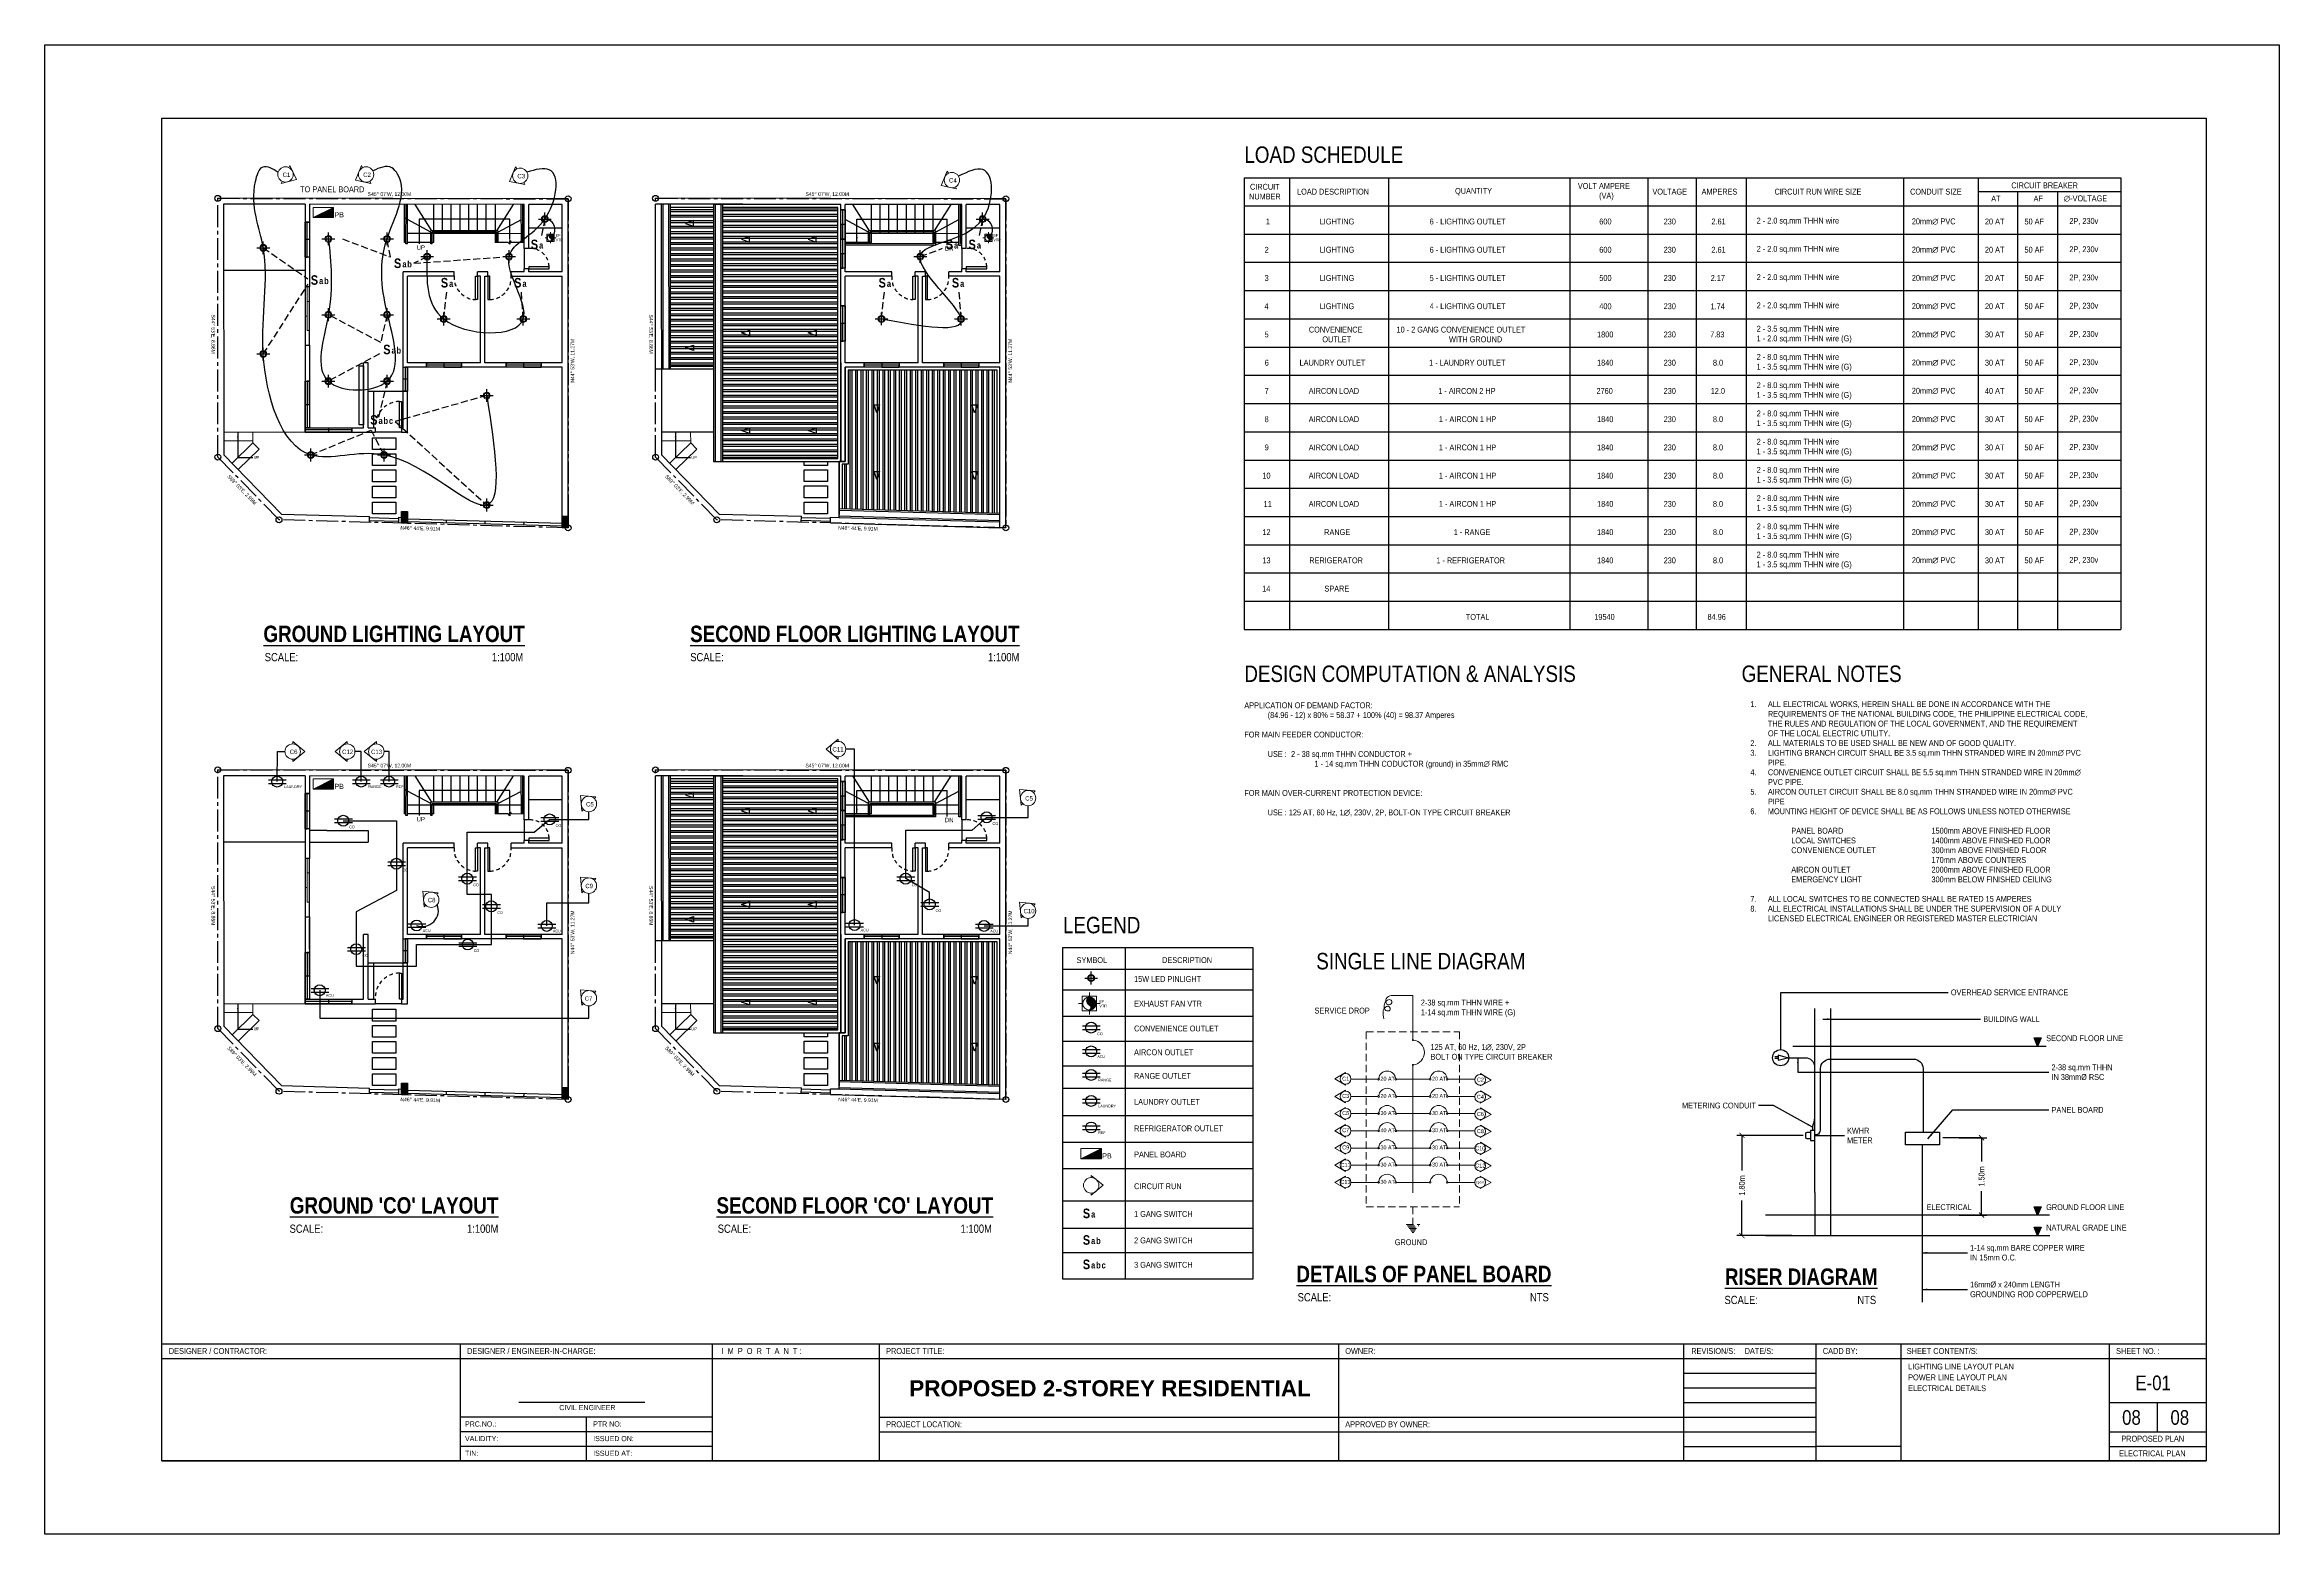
# Model space of a CAD drawing. Header units: inches. Extents: x 7263 to 14962, y 1317 to 2926.
# Drawn here: x 7262.7 to 7339.2, y 1317.1 to 1368.1 of the extents above; entities that cross this region are included whole.
import ezdxf

# ---------------------------------------------------------------- set-up
doc = ezdxf.new("R2010")
doc.units = ezdxf.units.IN
doc.header["$MEASUREMENT"] = 0
for name, pattern in [('ACAD_ISO02W100', [15, 12, -3]), ('CENTER2', [1.125, 0.75, -0.125, 0.125, -0.125]), ('HIDDEN', [0.375, 0.25, -0.125]), ('HIDDEN2', [0.1875, 0.125, -0.0625])]:
    doc.linetypes.add(name, pattern=pattern)
for name, color, linetype, lineweight in [('.1', 74, 'Continuous', 9), ('.13', 251, 'Continuous', 13), ('.20', 250, 'Continuous', 15), ('.25', 250, 'Continuous', 25), ('0.25', 250, 'Continuous', 25), ('CIRCUIT RUN', 100, 'Continuous', 20), ('electrical', 118, 'Continuous', 13), ('line', 40, 'Continuous', 13), ('Muebles', 2, 'Continuous', 0), ('roof', 3, 'Continuous', 9)]:
    doc.layers.add(name, color=color, linetype=linetype, lineweight=lineweight)
for name, color, linetype in [('hatch', 14, 'Continuous'), ('Layer1', 1, 'Continuous'), ('Layer15', 7, 'Continuous'), ('Layer2', 2, 'Continuous'), ('Layer3', 3, 'Continuous'), ('Layer4', 4, 'Continuous'), ('Layer6', 6, 'Continuous'), ('Layer8', 8, 'Continuous'), ('PDF10_HJ_10MM 2', 7, 'Continuous'), ('PDF11_Geometry', 7, 'Continuous'), ('text', 7, 'Continuous')]:
    doc.layers.add(name, color=color, linetype=linetype)
doc.styles.add('AYING', font='GOTHIC.TTF')
doc.styles.get("Standard").update_dxf_attribs({"font": ''})
doc.styles.get('Standard').set_extended_font_data('Tw Cen MT Condensed')
doc.dimstyles.new('ISOMETRIC -30', dxfattribs={"dimtxt": 0.2, "dimasz": 0.18, "dimexe": 0.18, "dimexo": 0.0625, "dimgap": 0.09, "dimtad": 0, "dimzin": 0, "dimdsep": 46, "dimtxsty": 'Standard', "dimblk": 'ARCHTICK', "dimcen": 0.09, "dimclrd": 8, "dimclre": 8, "dimclrt": 2, "dimadec": 0, "dimazin": 0, "dimtfac": 1, "dimtofl": 0, "dimtmove": 0, "dimatfit": 3, "dimfxl": 1, "dimtolj": 1, "dimtzin": 0, "dimarcsym": 0})
doc.dimstyles.get("Standard").update_dxf_attribs({"dimtxt": 0.2, "dimasz": 0.18, "dimexe": 0.18, "dimexo": 0.0625, "dimgap": 0.09, "dimtad": 0, "dimzin": 0, "dimdsep": 46, "dimtxsty": 'Standard', "dimblk": 'ARCHTICK', "dimcen": 0.09, "dimclrd": 8, "dimclre": 8, "dimclrt": 2, "dimadec": 0, "dimazin": 0, "dimtfac": 1, "dimtofl": 0, "dimtmove": 0, "dimatfit": 3, "dimfxl": 1, "dimtolj": 1, "dimtzin": 0, "dimarcsym": 0})

# ---------------------------------------------------------------- blocks, each defined once
blk = doc.blocks.new('lot')
at = {"layer": 'Layer3', "linetype": 'CENTER2'}
blk.add_lwpolyline([(7106.756, 1445.657), (7106.77, 1434.387), (7096.873, 1434.655), (7094.777, 1436.797), (7094.762, 1445.657)], close=True, dxfattribs=at)
at = {"layer": 'Layer4'}
for centre in [(7094.762, 1445.657), (7106.756, 1445.657), (7094.777, 1436.797), (7096.873, 1434.655), (7106.77, 1434.387)]:
    blk.add_circle(centre, 0.1, dxfattribs=at)
at = {"layer": 'Layer3', "insert": (7099.896, 1445.873), "char_height": 0.125, "attachment_point": 1}
blk.add_mtext_dynamic_manual_height_columns("{\\fTechnicLite|b0|i0|c2|p2;S45%%D 07'W, 12.00M}", width=3.85486, gutter_width=1, heights=[0], dxfattribs=at)
at = {"layer": 'Layer3', "char_height": 0.125, "attachment_point": 1}
for s, insert, rotation in [("{\\fTechnicLite|b0|i0|c2|p2;S44%%D 53'E, 8.86M}", (7094.677, 1441.68), 270.10192), ("{\\fTechnicLite|b0|i0|c2|p2;N44%%D 53'W, 11.27M}", (7106.852, 1439.361), 90.06859), ("{\\fTechnicLite|b0|i0|c2|p2;S89%%D 03'E, 2.99M}", (7095.18, 1436.207), 314.23526), ("{\\fTechnicLite|b0|i0|c2|p2;N46%%D 44'E, 9.91M}", (7101.031, 1434.448), 358.45192)]:
    blk.add_mtext_dynamic_manual_height_columns(s, width=3.85486, gutter_width=1, heights=[0], dxfattribs=dict(at, insert=insert, rotation=rotation))
blk = doc.blocks.new('_ArchTick')
at = {"color": 0, "linetype": 'ByBlock', "const_width": 0.15}
blk.add_lwpolyline([(-0.5, -0.5), (0.5, 0.5)], dxfattribs=at)
blk = doc.blocks.new('*D254')
at = {"layer": 'Defpoints', "color": 0, "transparency": 16777216}
for p in [(7328.177, 1330.693), (7328.177, 1328.045), (7329.005, 1328.045)]:
    blk.add_point(p, dxfattribs=at)
at = {"layer": 'Layer6', "color": 8, "lineweight": -2, "transparency": 16777216}
for p, q in [((7328.24, 1330.693), (7329.185, 1330.693)), ((7329.005, 1330.693), (7329.005, 1329.878)), ((7329.005, 1328.045), (7329.005, 1328.86)), ((7328.24, 1328.045), (7329.185, 1328.045))]:
    blk.add_line(p, q, dxfattribs=at)
at = {"layer": 'Layer6', "color": 8, "lineweight": -2, "transparency": 16777216, "xscale": 0.18, "yscale": 0.18, "zscale": 0.18}
for p, rotation in [((7329.005, 1330.693), 90), ((7329.005, 1328.045), 270)]:
    blk.add_blockref('_ArchTick', p, dxfattribs=dict(at, rotation=rotation))
at = {"layer": 'Layer6', "color": 2, "transparency": 16777216, "insert": (7329.005, 1329.369), "char_height": 0.2, "attachment_point": 5, "rotation": 90}
blk.add_mtext('\\A1;1.50m', dxfattribs=at)
blk = doc.blocks.new('*D255')
at = {"layer": 'Defpoints', "color": 0, "transparency": 16777216}
for p in [(7322.575, 1330.774), (7320.801, 1327.345), (7322.575, 1327.345)]:
    blk.add_point(p, dxfattribs=at)
at = {"layer": 'Layer6', "color": 8, "lineweight": -2, "transparency": 16777216}
for p, q in [((7322.512, 1330.774), (7320.621, 1330.774)), ((7320.801, 1330.774), (7320.801, 1329.568)), ((7320.801, 1327.345), (7320.801, 1328.55)), ((7322.512, 1327.345), (7320.621, 1327.345))]:
    blk.add_line(p, q, dxfattribs=at)
at = {"layer": 'Layer6', "color": 8, "lineweight": -2, "transparency": 16777216, "xscale": 0.18, "yscale": 0.18, "zscale": 0.18}
for p, rotation in [((7320.801, 1330.774), 90), ((7320.801, 1327.345), 270)]:
    blk.add_blockref('_ArchTick', p, dxfattribs=dict(at, rotation=rotation))
at = {"layer": 'Layer6', "color": 2, "transparency": 16777216, "insert": (7320.801, 1329.059), "char_height": 0.2, "attachment_point": 5, "rotation": 90}
blk.add_mtext('\\A1;1.80m', dxfattribs=at)

msp = doc.modelspace()

# ---------------------------------------------------------------- hatches: boundary and pattern name
at = {"layer": '.1'}
h = msp.add_hatch(dxfattribs=at)
h.set_pattern_fill('ANSI31', color=2, scale=0.125)
h.set_pattern_definition([(45, (-1840.654932, -340.420438), (-0.011048543456, 0.011048543456), [])])
h.paths.add_polyline_path([(7280.017, 1361.618, 0.626564), (7280.008, 1361.488, -0.606657), (7280.017, 1361.393, 0.414214), (7280.13, 1361.506, 0.414214)])
h = msp.add_hatch(dxfattribs=at)
h.set_pattern_fill('ANSI31', color=2, scale=0.125)
h.set_pattern_definition([(45, (-1825.669567, -340.420438), (-0.011048543456, 0.011048543456), [])])
h.paths.add_polyline_path([(7295.002, 1361.618, 0.626564), (7294.993, 1361.488, -0.606657), (7295.002, 1361.393, 0.414214), (7295.115, 1361.506, 0.414214)])
h = msp.add_hatch(dxfattribs=at)
h.set_pattern_fill('ANSI31', color=2, scale=0.25)
h.set_pattern_definition([(45, (-10942.884763, -2068.565908), (-0.02209708691, 0.02209708691), [])])
h.paths.add_polyline_path([(7298.459, 1335.512, 0.626564), (7298.441, 1335.25, -0.606657), (7298.459, 1335.062, 0.414214), (7298.684, 1335.287, 0.414214)])
at = {"layer": '.13'}
h = msp.add_hatch(dxfattribs=at)
h.set_pattern_fill('ANSI31', color=0, scale=0.201353, style=0)
h.set_pattern_definition([(45, (7175.544107, 2380.427893), (-0.017797266, 0.017797266), [])])
h.paths.add_polyline_path([(7331.044, 1334.111), (7330.802, 1334.111), (7330.923, 1333.829)])
h = msp.add_hatch(dxfattribs=at)
h.set_pattern_fill('ANSI31', color=0, scale=0.201353, style=0)
h.set_pattern_definition([(45, (7175.544107, 2374.64373), (-0.017797266, 0.017797266), [])])
h.paths.add_polyline_path([(7331.044, 1328.326), (7330.802, 1328.326), (7330.923, 1328.045)])
h = msp.add_hatch(dxfattribs=at)
h.set_pattern_fill('ANSI31', color=0, scale=0.201353, style=0)
h.set_pattern_definition([(45, (7175.544107, 2373.944382), (-0.017797266, 0.017797266), [])])
h.paths.add_polyline_path([(7331.044, 1327.627), (7330.802, 1327.627), (7330.923, 1327.345)])
at = {"layer": 'electrical'}
h = msp.add_hatch(color=8, dxfattribs=at)
h.set_gradient(color1=(122, 133, 130), one_color=1, tint=1)
h.paths.add_polyline_path([(7271.885, 1362.196), (7272.587, 1362.196), (7272.587, 1362.547)])
h = msp.add_hatch(color=8, dxfattribs=at)
h.set_gradient(color1=(122, 133, 130), one_color=1, tint=1)
h.paths.add_polyline_path([(7271.885, 1342.628), (7272.587, 1342.628), (7272.587, 1342.979)])
h = msp.add_hatch(color=8, dxfattribs=at)
h.set_gradient(color1=(122, 133, 130), one_color=1, tint=1)
h.paths.add_polyline_path([(7298.171, 1329.976), (7298.873, 1329.976), (7298.873, 1330.327)])
at = {"layer": 'Layer3', "true_color": 0x636466}
h = msp.add_hatch(dxfattribs=at)
h.set_pattern_fill('ANSI32', color=251, scale=0.5, angle=135)
h.set_pattern_definition([(180, (130.64805, -94.65656), (-3e-17, -0.1875), []), (180, (130.58555, -94.59406), (-3e-17, -0.1875), [])])
h.paths.add_polyline_path([(7285.596, 1362.555), (7284.106, 1362.555), (7284.106, 1357.104), (7285.596, 1357.104)])
h = msp.add_hatch(dxfattribs=at)
h.set_pattern_fill('ANSI32', color=251, scale=0.5, angle=135)
h.set_pattern_definition([(180, (102.37391, -82.81602), (-3e-17, -0.1875), []), (180, (102.31141, -82.75352), (-3e-17, -0.1875), [])])
h.paths.add_polyline_path([(7289.85, 1362.545), (7285.896, 1362.545), (7285.896, 1353.951), (7289.85, 1353.951)])
h = msp.add_hatch(dxfattribs=at)
h.set_pattern_fill('ANSI32', color=251, scale=0.5, angle=225)
h.set_pattern_definition([(270, (130.64811, -82.81602), (0.1875, -4e-17), []), (270, (130.58561, -82.87852), (0.1875, -4e-17), [])])
h.paths.add_polyline_path([(7289.994, 1352.23), (7295.3, 1352.08), (7295.3, 1356.971), (7290.2, 1356.971), (7290.2, 1353.751), (7289.994, 1353.751)])
h = msp.add_hatch(dxfattribs=at)
h.set_pattern_fill('ANSI32', color=251, scale=0.5, angle=135)
h.set_pattern_definition([(180, (130.64805, -114.22418), (-3e-17, -0.1875), []), (180, (130.58555, -114.16168), (-3e-17, -0.1875), [])])
h.paths.add_polyline_path([(7285.596, 1342.987), (7284.106, 1342.987), (7284.106, 1337.536), (7285.596, 1337.536)])
h = msp.add_hatch(dxfattribs=at)
h.set_pattern_fill('ANSI32', color=251, scale=0.5, angle=135)
h.set_pattern_definition([(180, (102.37391, -102.38363), (-3e-17, -0.1875), []), (180, (102.31141, -102.32113), (-3e-17, -0.1875), [])])
h.paths.add_polyline_path([(7289.85, 1342.977), (7285.896, 1342.977), (7285.896, 1334.383), (7289.85, 1334.383)])
h = msp.add_hatch(dxfattribs=at)
h.set_pattern_fill('ANSI32', color=251, scale=0.5, angle=225)
h.set_pattern_definition([(270, (130.64811, -102.38363), (0.1875, -4e-17), []), (270, (130.58561, -102.44613), (0.1875, -4e-17), [])])
h.paths.add_polyline_path([(7289.994, 1332.662), (7295.3, 1332.512), (7295.3, 1337.404), (7290.2, 1337.404), (7290.2, 1334.183), (7289.994, 1334.183)])
at = {"layer": 'Layer6', "true_color": 0x636466}
h = msp.add_hatch(color=251, dxfattribs=at)
h.dxf.hatch_style = 1
h.paths.add_polyline_path([(7275.115, 1352.032, -0.414564), (7275.015, 1352.132), (7274.916, 1352.132), (7274.915, 1351.732), (7275.115, 1351.732)])
h.paths.add_polyline_path([(7275.115, 1352.132), (7275.015, 1352.132, 0.414564), (7275.115, 1352.032)], flags=17)
h = msp.add_hatch(color=251, dxfattribs=at)
h.dxf.hatch_style = 1
h.paths.add_polyline_path([(7280.615, 1351.877, -0.414564), (7280.515, 1351.977), (7280.415, 1351.977), (7280.415, 1351.577), (7280.615, 1351.577)])
h.paths.add_polyline_path([(7280.615, 1351.977), (7280.515, 1351.977, 0.414564), (7280.615, 1351.877)], flags=17)
h = msp.add_hatch(color=251, dxfattribs=at)
h.dxf.hatch_style = 1
h.paths.add_polyline_path([(7275.115, 1332.465, -0.414564), (7275.015, 1332.565), (7274.916, 1332.565), (7274.915, 1332.165), (7275.115, 1332.165)])
h.paths.add_polyline_path([(7275.115, 1332.565), (7275.015, 1332.565, 0.414564), (7275.115, 1332.465)], flags=17)
h = msp.add_hatch(color=251, dxfattribs=at)
h.dxf.hatch_style = 1
h.paths.add_polyline_path([(7280.615, 1332.309, -0.414564), (7280.515, 1332.409), (7280.415, 1332.409), (7280.415, 1332.009), (7280.615, 1332.009)])
h.paths.add_polyline_path([(7280.615, 1332.409), (7280.515, 1332.409, 0.414564), (7280.615, 1332.309)], flags=17)

# ---------------------------------------------------------------- linework, layer by layer
at = {"layer": '.1', "color": 2}
for p, q in [((7279.892, 1361.506), (7279.83, 1361.506)), ((7280.017, 1361.631), (7280.017, 1361.693)), ((7280.017, 1361.381), (7280.017, 1361.318)), ((7280.142, 1361.506), (7280.205, 1361.506)), ((7294.877, 1361.506), (7294.815, 1361.506)), ((7295.002, 1361.631), (7295.002, 1361.693)), ((7295.002, 1361.381), (7295.002, 1361.318)), ((7295.127, 1361.506), (7295.19, 1361.506)), ((7298.209, 1335.287), (7298.084, 1335.287)), ((7298.459, 1335.537), (7298.459, 1335.662)), ((7298.459, 1335.037), (7298.459, 1334.912)), ((7298.709, 1335.287), (7298.834, 1335.287))]:
    msp.add_line(p, q, dxfattribs=at)
for points in [[(7279.892, 1361.631), (7280.142, 1361.631), (7280.142, 1361.381), (7279.892, 1361.381)], [(7294.877, 1361.631), (7295.127, 1361.631), (7295.127, 1361.381), (7294.877, 1361.381)], [(7298.209, 1335.537), (7298.709, 1335.537), (7298.709, 1335.037), (7298.209, 1335.037)]]:
    msp.add_lwpolyline(points, close=True, dxfattribs=at)
for centre, radius in [((7279.819, 1362.147), 0.119), ((7279.819, 1362.147), 0.0893), ((7294.805, 1362.147), 0.119), ((7294.805, 1362.147), 0.0893), ((7270.18, 1361.16), 0.119), ((7270.18, 1361.16), 0.0893), ((7272.41, 1361.466), 0.119), ((7272.41, 1361.466), 0.0893), ((7274.416, 1361.466), 0.119), ((7274.416, 1361.466), 0.0893), ((7275.789, 1360.861), 0.119), ((7275.789, 1360.861), 0.0893), ((7278.596, 1360.861), 0.119), ((7278.596, 1360.861), 0.0893), ((7280.017, 1361.506), 0.113), ((7292.671, 1360.861), 0.119), ((7292.671, 1360.861), 0.0893), ((7295.002, 1361.506), 0.113), ((7272.41, 1358.871), 0.119), ((7272.41, 1358.871), 0.0893), ((7274.416, 1358.871), 0.119), ((7274.416, 1358.871), 0.0893), ((7276.357, 1358.725), 0.119), ((7276.357, 1358.725), 0.0893), ((7279.081, 1358.725), 0.119), ((7279.081, 1358.725), 0.0893), ((7291.343, 1358.727), 0.119), ((7291.343, 1358.727), 0.0893), ((7294.067, 1358.725), 0.119), ((7294.067, 1358.725), 0.0893), ((7270.18, 1357.527), 0.119), ((7270.18, 1357.527), 0.0893), ((7272.41, 1356.595), 0.119), ((7272.41, 1356.595), 0.0893), ((7274.416, 1356.595), 0.119), ((7274.416, 1356.595), 0.0893), ((7277.828, 1356.102), 0.119), ((7277.828, 1356.102), 0.0893), ((7271.807, 1354.069), 0.119), ((7271.807, 1354.069), 0.0893), ((7274.314, 1354.069), 0.119), ((7274.314, 1354.069), 0.0893), ((7277.828, 1352.356), 0.119), ((7277.828, 1352.356), 0.0893), ((7298.522, 1336.16), 0.119), ((7298.522, 1336.16), 0.0893), ((7298.459, 1335.287), 0.225)]:
    msp.add_circle(centre, radius, dxfattribs=at)
for centre, radius, start, end in [((7280.044, 1361.551), 0.0728, 111.91427, 240.19332), ((7279.988, 1361.438), 0.0534, 302.98077, 67.95434), ((7295.03, 1361.551), 0.0728, 111.91427, 240.19332), ((7294.973, 1361.438), 0.0534, 302.98077, 67.95434), ((7298.513, 1335.376), 0.146, 111.91427, 240.19332), ((7298.401, 1335.151), 0.107, 302.98077, 67.95434)]:
    msp.add_arc(centre, radius, start, end, dxfattribs=at)
at = {"layer": '.20', "color": 0}
for p, q in [((7330.802, 1334.111), (7331.044, 1334.111)), ((7330.802, 1328.326), (7331.044, 1328.326)), ((7330.802, 1327.627), (7331.044, 1327.627))]:
    msp.add_line(p, q, dxfattribs=at)
at = {"layer": '0.25', "color": 0}
for points in [[(7330.923, 1333.829), (7330.802, 1334.111), (7331.044, 1334.111), (7330.923, 1333.829)], [(7330.923, 1328.045), (7330.802, 1328.326), (7331.044, 1328.326), (7330.923, 1328.045)], [(7330.923, 1327.345), (7330.802, 1327.627), (7331.044, 1327.627), (7330.923, 1327.345)]]:
    msp.add_lwpolyline(points, dxfattribs=at)
at = {"layer": 'CIRCUIT RUN'}
for p, q in [((7307.232, 1332.922), (7306.863, 1332.709)), ((7307.232, 1332.496), (7306.863, 1332.709)), ((7307.232, 1332.893), (7307.232, 1332.922)), ((7311.836, 1332.465), (7312.211, 1332.667)), ((7311.849, 1332.891), (7311.848, 1332.862)), ((7311.849, 1332.891), (7312.211, 1332.667)), ((7307.232, 1332.319), (7306.864, 1332.106)), ((7307.232, 1331.894), (7306.864, 1332.106)), ((7307.232, 1332.496), (7307.232, 1332.525)), ((7307.232, 1332.291), (7307.232, 1332.319)), ((7307.232, 1331.894), (7307.232, 1331.922)), ((7311.837, 1332.494), (7311.836, 1332.465)), ((7311.836, 1331.877), (7312.211, 1332.079)), ((7311.837, 1331.906), (7311.836, 1331.877)), ((7311.849, 1332.302), (7311.848, 1332.274)), ((7311.849, 1332.302), (7312.211, 1332.079)), ((7307.232, 1331.731), (7306.864, 1331.518)), ((7307.232, 1331.305), (7306.864, 1331.518)), ((7307.232, 1331.143), (7306.864, 1330.93)), ((7307.232, 1331.702), (7307.232, 1331.731)), ((7307.232, 1331.305), (7307.232, 1331.334)), ((7307.232, 1331.114), (7307.232, 1331.143)), ((7311.836, 1331.289), (7312.211, 1331.491)), ((7311.837, 1331.317), (7311.836, 1331.289)), ((7311.849, 1331.714), (7311.848, 1331.686)), ((7311.849, 1331.126), (7311.848, 1331.098)), ((7311.849, 1331.714), (7312.211, 1331.491)), ((7311.849, 1331.126), (7312.211, 1330.902)), ((7307.232, 1330.717), (7306.864, 1330.93)), ((7307.232, 1330.555), (7306.864, 1330.342)), ((7307.232, 1330.129), (7306.864, 1330.342)), ((7307.232, 1330.717), (7307.232, 1330.746)), ((7307.232, 1330.526), (7307.232, 1330.555)), ((7311.836, 1330.701), (7312.211, 1330.902)), ((7311.837, 1330.729), (7311.836, 1330.701)), ((7311.849, 1330.538), (7311.848, 1330.509)), ((7311.849, 1330.538), (7312.211, 1330.314)), ((7307.232, 1329.966), (7306.864, 1329.754)), ((7307.232, 1329.541), (7306.864, 1329.754)), ((7307.232, 1330.129), (7307.232, 1330.158)), ((7307.232, 1329.938), (7307.232, 1329.966)), ((7311.836, 1330.113), (7312.211, 1330.314)), ((7311.837, 1330.141), (7311.836, 1330.113)), ((7311.836, 1329.524), (7312.211, 1329.726)), ((7311.849, 1329.95), (7311.848, 1329.921)), ((7311.849, 1329.95), (7312.211, 1329.726)), ((7307.232, 1329.378), (7306.864, 1329.165)), ((7307.232, 1328.953), (7306.864, 1329.165)), ((7307.232, 1329.541), (7307.232, 1329.569)), ((7307.232, 1329.35), (7307.232, 1329.378)), ((7307.232, 1328.953), (7307.232, 1328.981)), ((7311.837, 1329.553), (7311.836, 1329.524)), ((7311.842, 1329.35), (7311.842, 1329.378)), ((7311.842, 1329.378), (7312.211, 1329.165)), ((7311.842, 1328.953), (7312.211, 1329.165)), ((7311.842, 1328.953), (7311.842, 1328.981))]:
    msp.add_line(p, q, dxfattribs=at)
for centre in [(7307.232, 1332.709), (7311.842, 1332.678), (7307.232, 1332.106), (7311.842, 1332.09), (7307.232, 1331.518), (7307.232, 1330.93), (7311.842, 1331.502), (7307.232, 1330.342), (7311.842, 1330.913), (7311.842, 1330.325), (7307.232, 1329.754), (7311.842, 1329.737), (7307.232, 1329.165), (7311.842, 1329.165)]:
    msp.add_circle(centre, 0.184, dxfattribs=at)
at = {"layer": 'Defpoints'}
msp.add_lwpolyline([(7262.697, 1368.116), (7339.197, 1368.116), (7339.197, 1317.116), (7262.697, 1317.116)], close=True, dxfattribs=at)
at = {"layer": 'electrical', "color": 1}
for p, q in [((7272.587, 1362.547), (7271.885, 1362.196)), ((7272.587, 1342.979), (7271.885, 1342.628)), ((7298.873, 1330.327), (7298.171, 1329.976))]:
    msp.add_line(p, q, dxfattribs=at)
at = {"layer": 'electrical', "color": 2, "lineweight": 15}
for points in [[(7270.83, 1363.435), (7270.797, 1363.364), (7271.315, 1363.498), (7271.085, 1363.982), (7271.052, 1363.911)], [(7270.83, 1363.435), (7270.797, 1363.364), (7271.315, 1363.498), (7271.085, 1363.982), (7271.052, 1363.911)], [(7273.58, 1363.905), (7273.544, 1363.975), (7273.334, 1363.482), (7273.858, 1363.369), (7273.822, 1363.439)], [(7273.58, 1363.905), (7273.544, 1363.975), (7273.334, 1363.482), (7273.858, 1363.369), (7273.822, 1363.439)], [(7278.855, 1363.86), (7278.819, 1363.93), (7278.61, 1363.437), (7279.134, 1363.324), (7279.097, 1363.394)], [(7278.855, 1363.86), (7278.819, 1363.93), (7278.61, 1363.437), (7279.134, 1363.324), (7279.097, 1363.394)], [(7293.633, 1363.713), (7293.597, 1363.783), (7293.388, 1363.29), (7293.912, 1363.177), (7293.875, 1363.247)], [(7293.633, 1363.713), (7293.597, 1363.783), (7293.388, 1363.29), (7293.912, 1363.177), (7293.875, 1363.247)], [(7271.186, 1343.652), (7271.186, 1343.574), (7271.599, 1343.915), (7271.186, 1344.256), (7271.186, 1344.177)], [(7271.186, 1343.652), (7271.186, 1343.574), (7271.599, 1343.915), (7271.186, 1344.256), (7271.186, 1344.177)], [(7273.056, 1343.652), (7273.056, 1343.574), (7272.643, 1343.915), (7273.056, 1344.256), (7273.056, 1344.177)], [(7274.05, 1343.652), (7274.05, 1343.574), (7273.637, 1343.915), (7274.05, 1344.256), (7274.05, 1344.177)], [(7289.858, 1343.739), (7289.858, 1343.66), (7289.445, 1344.001), (7289.858, 1344.343), (7289.858, 1344.264)], [(7296.177, 1342.138), (7296.122, 1342.082), (7296.071, 1342.615), (7296.604, 1342.565), (7296.549, 1342.509)], [(7281.143, 1341.934), (7281.088, 1341.879), (7281.037, 1342.412), (7281.57, 1342.361), (7281.515, 1342.306)], [(7281.143, 1339.137), (7281.088, 1339.081), (7281.037, 1339.615), (7281.57, 1339.564), (7281.515, 1339.508)], [(7275.745, 1338.656), (7275.69, 1338.6), (7275.639, 1339.133), (7276.172, 1339.083), (7276.117, 1339.027)], [(7296.177, 1338.278), (7296.122, 1338.222), (7296.071, 1338.755), (7296.604, 1338.704), (7296.549, 1338.649)], [(7281.143, 1335.284), (7281.088, 1335.228), (7281.037, 1335.762), (7281.57, 1335.711), (7281.515, 1335.655)], [(7298.522, 1328.802), (7298.522, 1328.723), (7298.935, 1329.064), (7298.522, 1329.405), (7298.522, 1329.327)], [(7298.522, 1328.802), (7298.522, 1328.723), (7298.935, 1329.064), (7298.522, 1329.405), (7298.522, 1329.327)]]:
    msp.add_lwpolyline(points, dxfattribs=at)
at = {"layer": 'electrical', "color": 1}
for points in [[(7271.885, 1362.196), (7272.587, 1362.196), (7272.587, 1362.547), (7271.885, 1362.547)], [(7271.885, 1342.628), (7272.587, 1342.628), (7272.587, 1342.979), (7271.885, 1342.979)], [(7298.171, 1329.976), (7298.873, 1329.976), (7298.873, 1330.327), (7298.171, 1330.327)]]:
    msp.add_lwpolyline(points, close=True, dxfattribs=at)
at = {"layer": 'electrical', "color": 4, "lineweight": 15}
for centre in [(7270.941, 1363.673), (7270.941, 1363.673), (7273.701, 1363.672), (7273.701, 1363.672), (7278.976, 1363.627), (7278.976, 1363.627), (7293.754, 1363.48), (7293.754, 1363.48), (7271.186, 1343.915), (7271.186, 1343.915), (7273.056, 1343.915), (7273.056, 1343.915), (7274.05, 1343.915), (7274.05, 1343.915), (7289.858, 1344.001), (7289.858, 1344.001), (7296.363, 1342.323), (7296.363, 1342.323), (7281.329, 1342.12), (7281.329, 1342.12), (7281.329, 1339.323), (7281.329, 1339.323), (7275.931, 1338.841), (7275.931, 1338.841), (7296.363, 1338.463), (7296.363, 1338.463), (7281.329, 1335.47), (7281.329, 1335.47), (7298.522, 1329.064), (7298.522, 1329.064)]:
    msp.add_circle(centre, 0.263, dxfattribs=at)
at = {"layer": 'hatch', "color": 1, "lineweight": -3}
for p, q in [((7270.355, 1342.95), (7270.967, 1342.95)), ((7270.355, 1342.825), (7270.967, 1342.825)), ((7273.232, 1342.95), (7273.844, 1342.95)), ((7273.232, 1342.825), (7273.844, 1342.825)), ((7274.187, 1342.95), (7274.799, 1342.95)), ((7274.187, 1342.825), (7274.799, 1342.825)), ((7272.616, 1341.609), (7273.229, 1341.609)), ((7272.616, 1341.484), (7273.229, 1341.484)), ((7279.683, 1341.653), (7280.295, 1341.653)), ((7279.683, 1341.528), (7280.295, 1341.528)), ((7294.64, 1341.726), (7295.252, 1341.726)), ((7294.64, 1341.601), (7295.252, 1341.601)), ((7274.438, 1340.135), (7275.05, 1340.135)), ((7274.438, 1340.01), (7275.05, 1340.01)), ((7276.863, 1339.627), (7277.476, 1339.627)), ((7291.872, 1339.627), (7292.484, 1339.627)), ((7276.863, 1339.502), (7277.476, 1339.502)), ((7291.872, 1339.502), (7292.484, 1339.502)), ((7275.127, 1338.022), (7275.74, 1338.022)), ((7277.688, 1338.678), (7278.3, 1338.678)), ((7277.688, 1338.553), (7278.3, 1338.553)), ((7279.584, 1338.01), (7280.196, 1338.01)), ((7290.119, 1338.038), (7290.732, 1338.038)), ((7292.692, 1338.743), (7293.304, 1338.743)), ((7292.692, 1338.619), (7293.304, 1338.619)), ((7294.557, 1338.007), (7295.17, 1338.007)), ((7275.127, 1337.897), (7275.74, 1337.897)), ((7276.879, 1337.372), (7277.491, 1337.372)), ((7276.879, 1337.247), (7277.491, 1337.247)), ((7279.584, 1337.885), (7280.196, 1337.885)), ((7290.119, 1337.913), (7290.732, 1337.913)), ((7294.557, 1337.882), (7295.17, 1337.882)), ((7273.064, 1337.212), (7273.676, 1337.212)), ((7273.064, 1337.087), (7273.676, 1337.087)), ((7271.814, 1335.805), (7272.426, 1335.805)), ((7271.814, 1335.68), (7272.426, 1335.68)), ((7298.222, 1334.527), (7298.834, 1334.527)), ((7298.222, 1334.402), (7298.834, 1334.402)), ((7298.222, 1333.711), (7298.834, 1333.711)), ((7298.222, 1333.586), (7298.834, 1333.586)), ((7298.222, 1332.906), (7298.834, 1332.906)), ((7298.222, 1332.781), (7298.834, 1332.781)), ((7298.222, 1332.016), (7298.834, 1332.016)), ((7298.222, 1331.891), (7298.834, 1331.891)), ((7298.222, 1331.105), (7298.834, 1331.105)), ((7298.222, 1330.98), (7298.834, 1330.98))]:
    msp.add_line(p, q, dxfattribs=at)
for centre in [(7270.655, 1342.887), (7273.532, 1342.887), (7274.487, 1342.887), (7294.94, 1341.663), (7272.916, 1341.546), (7279.983, 1341.591), (7274.738, 1340.073), (7277.163, 1339.564), (7292.172, 1339.564), (7277.987, 1338.616), (7292.992, 1338.681), (7275.427, 1337.959), (7279.884, 1337.947), (7290.419, 1337.975), (7294.857, 1337.944), (7273.363, 1337.15), (7277.179, 1337.309), (7272.114, 1335.743), (7298.522, 1334.464), (7298.522, 1333.649), (7298.522, 1332.843), (7298.522, 1331.953), (7298.522, 1331.043)]:
    msp.add_circle(centre, 0.187, dxfattribs=at)
at = {"layer": 'Layer1'}
for p, q in [((7275.065, 1361.298), (7275.066, 1362.648)), ((7275.115, 1361.298), (7275.116, 1362.648)), ((7279.015, 1361.345), (7279.013, 1362.648)), ((7279.065, 1361.345), (7279.063, 1362.648)), ((7283.856, 1362.655), (7283.853, 1357.004)), ((7284.056, 1362.655), (7284.059, 1357.004)), ((7284.106, 1362.555), (7285.596, 1362.555)), ((7285.646, 1362.645), (7285.646, 1353.851)), ((7285.846, 1362.645), (7285.846, 1353.851)), ((7293.997, 1361.245), (7293.995, 1362.648)), ((7294.047, 1361.295), (7294.045, 1362.648)), ((7278.215, 1361.746), (7275.915, 1361.747)), ((7275.915, 1361.297), (7275.915, 1361.747)), ((7278.215, 1361.746), (7278.215, 1361.346)), ((7279.264, 1361.842), (7280.415, 1361.842)), ((7293.197, 1361.745), (7290.9, 1361.747)), ((7290.9, 1361.297), (7290.9, 1361.747)), ((7293.197, 1361.745), (7293.197, 1361.244)), ((7294.246, 1361.842), (7295.397, 1361.842)), ((7275.115, 1361.298), (7275.065, 1361.298)), ((7275.965, 1361.297), (7275.915, 1361.297)), ((7278.165, 1361.696), (7275.965, 1361.697)), ((7275.965, 1361.297), (7275.965, 1361.697)), ((7278.165, 1361.696), (7278.165, 1361.346)), ((7279.115, 1361.141), (7279.115, 1360.441)), ((7293.147, 1361.294), (7290.1, 1361.298)), ((7293.197, 1361.244), (7290.1, 1361.248)), ((7290.95, 1361.297), (7290.9, 1361.297)), ((7293.147, 1361.695), (7290.95, 1361.697)), ((7290.95, 1361.297), (7290.95, 1361.697)), ((7293.147, 1361.695), (7293.147, 1361.294)), ((7294.097, 1361.245), (7293.997, 1361.245)), ((7294.097, 1361.295), (7294.047, 1361.295)), ((7294.097, 1361.141), (7294.097, 1360.441)), ((7284.106, 1357.104), (7285.596, 1357.104)), ((7273.765, 1356.251), (7274.965, 1356.251)), ((7273.965, 1355.001), (7273.965, 1356.251)), ((7274.915, 1354.851), (7274.015, 1354.851)), ((7285.596, 1354.851), (7283.81, 1354.851)), ((7289.894, 1352.183), (7295.4, 1352.027)), ((7289.894, 1351.982), (7295.4, 1351.827)), ((7275.065, 1341.73), (7275.066, 1343.08)), ((7275.115, 1341.73), (7275.116, 1343.08)), ((7279.015, 1341.777), (7279.013, 1343.08)), ((7279.065, 1341.777), (7279.063, 1343.08)), ((7283.856, 1343.087), (7283.853, 1337.436)), ((7284.056, 1343.087), (7284.059, 1337.436)), ((7284.106, 1342.987), (7285.596, 1342.987)), ((7285.646, 1343.077), (7285.646, 1334.283)), ((7285.846, 1343.077), (7285.846, 1334.283)), ((7293.997, 1341.677), (7293.995, 1343.08)), ((7294.047, 1341.727), (7294.045, 1343.08)), ((7278.215, 1342.178), (7275.915, 1342.179)), ((7275.915, 1341.729), (7275.915, 1342.179)), ((7278.165, 1342.128), (7275.965, 1342.129)), ((7275.965, 1341.729), (7275.965, 1342.129)), ((7278.165, 1342.128), (7278.165, 1341.778)), ((7278.215, 1342.178), (7278.215, 1341.778)), ((7279.264, 1342.274), (7280.415, 1342.274)), ((7293.197, 1342.177), (7290.9, 1342.179)), ((7290.9, 1341.729), (7290.9, 1342.179)), ((7293.147, 1342.127), (7290.95, 1342.129)), ((7290.95, 1341.729), (7290.95, 1342.129)), ((7293.147, 1342.127), (7293.147, 1341.727)), ((7293.197, 1342.177), (7293.197, 1341.677)), ((7294.246, 1342.274), (7295.397, 1342.274)), ((7275.115, 1341.73), (7275.065, 1341.73)), ((7275.965, 1341.729), (7275.915, 1341.729)), ((7279.115, 1341.574), (7279.115, 1340.874)), ((7293.147, 1341.727), (7290.1, 1341.73)), ((7293.197, 1341.677), (7290.1, 1341.68)), ((7290.95, 1341.729), (7290.9, 1341.729)), ((7294.097, 1341.677), (7293.997, 1341.677)), ((7294.097, 1341.727), (7294.047, 1341.727)), ((7294.097, 1341.574), (7294.097, 1340.874)), ((7284.106, 1337.536), (7285.596, 1337.536)), ((7273.765, 1336.684), (7274.965, 1336.684)), ((7273.965, 1335.433), (7273.965, 1336.684)), ((7274.915, 1335.283), (7274.015, 1335.283)), ((7285.596, 1335.283), (7283.81, 1335.283)), ((7289.894, 1332.615), (7295.4, 1332.459)), ((7289.894, 1332.415), (7295.4, 1332.259))]:
    msp.add_line(p, q, dxfattribs=at)
for points in [[(7285.896, 1353.951), (7289.85, 1353.951), (7289.85, 1362.545), (7285.896, 1362.545)], [(7295.3, 1352.08), (7295.3, 1356.971), (7290.2, 1356.971), (7290.2, 1353.751), (7289.994, 1353.751), (7289.994, 1352.23)], [(7285.896, 1334.383), (7289.85, 1334.383), (7289.85, 1342.977), (7285.896, 1342.977)], [(7295.3, 1332.512), (7295.3, 1337.404), (7290.2, 1337.404), (7290.2, 1334.183), (7289.994, 1334.183), (7289.994, 1332.662)]]:
    msp.add_lwpolyline(points, dxfattribs=at)
for points in [[(7271.76, 1362.042), (7271.76, 1360.842), (7271.61, 1360.842), (7271.61, 1362.042)], [(7290.1, 1362.46), (7290.1, 1361.46), (7289.95, 1361.46), (7289.95, 1362.46)], [(7290.1, 1361.46), (7290.1, 1360.46), (7289.95, 1360.46), (7289.95, 1361.46)], [(7271.61, 1357.826), (7271.76, 1357.826), (7271.76, 1359.826), (7271.61, 1359.826)], [(7290.1, 1359.171), (7290.1, 1357.971), (7289.95, 1357.971), (7289.95, 1359.171)], [(7273.465, 1357.121), (7273.615, 1357.121), (7273.615, 1355.101), (7273.465, 1355.101)], [(7275.765, 1357.221), (7276.965, 1357.221), (7276.965, 1357.071), (7275.765, 1357.071)], [(7278.49, 1357.221), (7279.69, 1357.221), (7279.69, 1357.071), (7278.49, 1357.071)], [(7290.75, 1357.221), (7291.95, 1357.221), (7291.95, 1357.071), (7290.75, 1357.071)], [(7293.475, 1357.221), (7294.675, 1357.221), (7294.675, 1357.071), (7293.475, 1357.071)], [(7271.61, 1355.001), (7271.61, 1356.601), (7271.76, 1356.601), (7271.76, 1355.001)], [(7274.965, 1356.251), (7274.965, 1357.071), (7275.115, 1357.071), (7275.115, 1356.251)], [(7271.61, 1355.001), (7273.21, 1355.001), (7273.21, 1354.851), (7271.61, 1354.851)], [(7290.1, 1342.892), (7290.1, 1341.892), (7289.95, 1341.892), (7289.95, 1342.892)], [(7271.76, 1342.474), (7271.76, 1341.274), (7271.61, 1341.274), (7271.61, 1342.474)], [(7290.1, 1341.892), (7290.1, 1340.892), (7289.95, 1340.892), (7289.95, 1341.892)], [(7271.61, 1338.259), (7271.76, 1338.259), (7271.76, 1340.259), (7271.61, 1340.259)], [(7290.1, 1339.604), (7290.1, 1338.404), (7289.95, 1338.404), (7289.95, 1339.604)], [(7274.965, 1336.684), (7274.965, 1337.504), (7275.115, 1337.504), (7275.115, 1336.684)], [(7275.765, 1337.654), (7276.965, 1337.654), (7276.965, 1337.504), (7275.765, 1337.504)], [(7278.49, 1337.654), (7279.69, 1337.654), (7279.69, 1337.504), (7278.49, 1337.504)], [(7290.75, 1337.654), (7291.95, 1337.654), (7291.95, 1337.504), (7290.75, 1337.504)], [(7293.475, 1337.654), (7294.675, 1337.654), (7294.675, 1337.504), (7293.475, 1337.504)], [(7271.61, 1335.433), (7271.61, 1337.033), (7271.76, 1337.033), (7271.76, 1335.433)], [(7271.61, 1335.433), (7273.21, 1335.433), (7273.21, 1335.283), (7271.61, 1335.283)]]:
    msp.add_lwpolyline(points, close=True, dxfattribs=at)
at = {"layer": 'Layer1', "linetype": 'HIDDEN2'}
for centre, radius, start, end in [((7279.319, 1360.497), 0.646, 1.66315, 94.81625), ((7294.301, 1360.497), 0.646, 1.66315, 94.81625), ((7277.459, 1360.137), 0.746, 175.80961, 268.55928), ((7277.921, 1360.137), 0.746, 271.44072, 4.19039), ((7292.441, 1360.137), 0.746, 175.80961, 268.55928), ((7292.903, 1360.137), 0.746, 271.44072, 4.19039), ((7274.859, 1355.055), 0.846, 91.27068, 183.70843), ((7279.319, 1340.93), 0.646, 1.66315, 94.81625), ((7294.301, 1340.93), 0.646, 1.66315, 94.81625), ((7277.459, 1340.569), 0.746, 175.80961, 268.55928), ((7277.921, 1340.569), 0.746, 271.44072, 4.19039), ((7292.441, 1340.569), 0.746, 175.80961, 268.55928), ((7292.903, 1340.569), 0.746, 271.44072, 4.19039), ((7274.859, 1335.488), 0.846, 91.27068, 183.70843)]:
    msp.add_arc(centre, radius, start, end, dxfattribs=at)
at = {"layer": 'Layer15', "color": 0, "ltscale": 0.02}
for p, q in [((7279.599, 1362.147), (7280.04, 1362.147)), ((7279.819, 1361.928), (7279.819, 1362.37)), ((7294.584, 1362.147), (7295.025, 1362.147)), ((7294.805, 1361.928), (7294.805, 1362.37)), ((7269.959, 1361.16), (7270.401, 1361.16)), ((7270.18, 1360.942), (7270.18, 1361.383)), ((7272.189, 1361.466), (7272.63, 1361.466)), ((7272.41, 1361.247), (7272.41, 1361.688)), ((7274.196, 1361.466), (7274.637, 1361.466)), ((7274.416, 1361.247), (7274.416, 1361.688)), ((7275.789, 1360.643), (7275.789, 1361.084)), ((7278.596, 1360.643), (7278.596, 1361.084)), ((7292.671, 1360.643), (7292.671, 1361.084)), ((7275.568, 1360.861), (7276.009, 1360.861)), ((7278.375, 1360.861), (7278.817, 1360.861)), ((7292.451, 1360.861), (7292.892, 1360.861)), ((7272.189, 1358.871), (7272.63, 1358.871)), ((7272.41, 1358.653), (7272.41, 1359.094)), ((7274.196, 1358.871), (7274.637, 1358.871)), ((7274.416, 1358.653), (7274.416, 1359.094)), ((7276.137, 1358.725), (7276.578, 1358.725)), ((7276.357, 1358.506), (7276.357, 1358.948)), ((7278.861, 1358.725), (7279.302, 1358.725)), ((7279.081, 1358.506), (7279.081, 1358.948)), ((7291.122, 1358.727), (7291.564, 1358.727)), ((7291.343, 1358.508), (7291.343, 1358.95)), ((7293.846, 1358.725), (7294.287, 1358.725)), ((7294.067, 1358.506), (7294.067, 1358.948)), ((7269.959, 1357.527), (7270.401, 1357.527)), ((7270.18, 1357.309), (7270.18, 1357.75)), ((7272.189, 1356.595), (7272.63, 1356.595)), ((7272.41, 1356.376), (7272.41, 1356.817)), ((7274.196, 1356.595), (7274.637, 1356.595)), ((7274.416, 1356.376), (7274.416, 1356.817)), ((7277.607, 1356.102), (7278.049, 1356.102)), ((7277.828, 1355.884), (7277.828, 1356.325)), ((7271.586, 1354.069), (7272.027, 1354.069)), ((7271.807, 1353.85), (7271.807, 1354.291)), ((7274.093, 1354.069), (7274.534, 1354.069)), ((7274.314, 1353.85), (7274.314, 1354.291)), ((7277.828, 1352.137), (7277.828, 1352.578)), ((7277.607, 1352.356), (7278.049, 1352.356)), ((7298.301, 1336.16), (7298.742, 1336.16)), ((7298.522, 1335.942), (7298.522, 1336.383))]:
    msp.add_line(p, q, dxfattribs=at)
at = {"layer": 'Layer2'}
for p, q in [((7275.015, 1361.348), (7275.016, 1362.648)), ((7275.951, 1361.747), (7275.38, 1362.648)), ((7276.015, 1361.747), (7276.015, 1362.649)), ((7276.315, 1361.746), (7276.315, 1362.649)), ((7276.615, 1361.746), (7276.615, 1362.649)), ((7276.915, 1361.746), (7276.915, 1362.649)), ((7277.215, 1361.746), (7277.215, 1362.649)), ((7277.515, 1361.746), (7277.515, 1362.649)), ((7277.815, 1361.746), (7277.815, 1362.649)), ((7278.115, 1362.645), (7278.115, 1361.746)), ((7278.178, 1361.747), (7278.75, 1362.648)), ((7290.937, 1361.747), (7290.365, 1362.648)), ((7291, 1361.747), (7291, 1362.649)), ((7291.297, 1361.746), (7291.297, 1362.649)), ((7291.597, 1361.746), (7291.597, 1362.649)), ((7291.897, 1361.746), (7291.897, 1362.649)), ((7292.197, 1361.746), (7292.197, 1362.649)), ((7292.497, 1361.746), (7292.497, 1362.649)), ((7292.797, 1361.746), (7292.797, 1362.649)), ((7293.097, 1362.645), (7293.097, 1361.746)), ((7293.16, 1361.747), (7293.732, 1362.648)), ((7275.066, 1362.155), (7275.016, 1362.181)), ((7275.915, 1361.7), (7275.116, 1362.128)), ((7278.215, 1361.7), (7279.014, 1362.128)), ((7279.064, 1362.155), (7279.115, 1362.182)), ((7290.9, 1361.7), (7290.101, 1362.128)), ((7293.197, 1361.7), (7293.996, 1362.128)), ((7294.046, 1362.155), (7294.097, 1362.182)), ((7275.065, 1361.648), (7275.015, 1361.648)), ((7275.065, 1361.348), (7275.015, 1361.348)), ((7275.915, 1361.647), (7275.115, 1361.648)), ((7275.915, 1361.347), (7275.115, 1361.348)), ((7276.015, 1361.647), (7275.965, 1361.673)), ((7278.165, 1361.646), (7275.965, 1361.647)), ((7276.015, 1361.347), (7275.965, 1361.347)), ((7276.015, 1361.647), (7275.983, 1361.697)), ((7276.015, 1361.347), (7276.015, 1361.697)), ((7276.315, 1361.646), (7276.315, 1361.696)), ((7276.615, 1361.646), (7276.615, 1361.696)), ((7276.915, 1361.646), (7276.915, 1361.696)), ((7277.215, 1361.646), (7277.215, 1361.696)), ((7277.515, 1361.646), (7277.515, 1361.696)), ((7277.815, 1361.646), (7277.815, 1361.696)), ((7278.115, 1361.647), (7278.147, 1361.697)), ((7278.115, 1361.696), (7278.115, 1361.645)), ((7278.115, 1361.647), (7278.165, 1361.673)), ((7278.116, 1361.646), (7278.116, 1361.346)), ((7279.015, 1361.645), (7278.215, 1361.646)), ((7279.115, 1361.645), (7279.065, 1361.645)), ((7290.9, 1361.347), (7290.1, 1361.348)), ((7290.9, 1361.647), (7290.101, 1361.648)), ((7291, 1361.647), (7290.95, 1361.673)), ((7293.098, 1361.645), (7290.95, 1361.647)), ((7291, 1361.347), (7290.95, 1361.347)), ((7291, 1361.647), (7290.969, 1361.697)), ((7291, 1361.347), (7291, 1361.697)), ((7291.297, 1361.646), (7291.297, 1361.696)), ((7291.597, 1361.646), (7291.597, 1361.696)), ((7291.897, 1361.646), (7291.897, 1361.696)), ((7292.197, 1361.646), (7292.197, 1361.696)), ((7292.497, 1361.646), (7292.497, 1361.696)), ((7292.797, 1361.646), (7292.797, 1361.696)), ((7293.097, 1361.647), (7293.129, 1361.697)), ((7293.097, 1361.696), (7293.097, 1361.645)), ((7293.097, 1361.647), (7293.147, 1361.673)), ((7293.097, 1361.645), (7293.147, 1361.645)), ((7293.097, 1361.345), (7293.147, 1361.345)), ((7293.098, 1361.645), (7293.098, 1361.346)), ((7293.997, 1361.645), (7293.197, 1361.646)), ((7293.997, 1361.345), (7293.197, 1361.346)), ((7294.097, 1361.645), (7294.047, 1361.645)), ((7294.097, 1361.345), (7294.047, 1361.345)), ((7271.61, 1360.383), (7268.822, 1360.381)), ((7274.816, 1351.786), (7273.817, 1351.815)), ((7274.819, 1351.886), (7273.82, 1351.915)), ((7280.416, 1351.627), (7275.116, 1351.777)), ((7280.419, 1351.727), (7275.119, 1351.876)), ((7276.444, 1351.839), (7276.441, 1351.739)), ((7277.769, 1351.802), (7277.766, 1351.702)), ((7279.094, 1351.764), (7279.091, 1351.664)), ((7289.596, 1351.792), (7288.596, 1351.82)), ((7289.599, 1351.892), (7288.599, 1351.92)), ((7275.015, 1341.78), (7275.016, 1343.08)), ((7275.066, 1342.587), (7275.016, 1342.614)), ((7275.951, 1342.179), (7275.38, 1343.08)), ((7276.015, 1342.179), (7276.015, 1343.081)), ((7276.315, 1342.179), (7276.315, 1343.081)), ((7276.615, 1342.179), (7276.615, 1343.081)), ((7276.915, 1342.179), (7276.915, 1343.081)), ((7277.215, 1342.179), (7277.215, 1343.081)), ((7277.515, 1342.179), (7277.515, 1343.081)), ((7277.815, 1342.179), (7277.815, 1343.081)), ((7278.115, 1343.077), (7278.115, 1342.178)), ((7278.178, 1342.179), (7278.75, 1343.08)), ((7279.064, 1342.587), (7279.115, 1342.614)), ((7290.937, 1342.179), (7290.365, 1343.08)), ((7291, 1342.179), (7291, 1343.081)), ((7291.297, 1342.179), (7291.297, 1343.081)), ((7291.597, 1342.179), (7291.597, 1343.081)), ((7291.897, 1342.179), (7291.897, 1343.081)), ((7292.197, 1342.179), (7292.197, 1343.081)), ((7292.497, 1342.179), (7292.497, 1343.081)), ((7292.797, 1342.179), (7292.797, 1343.081)), ((7293.097, 1343.077), (7293.097, 1342.178)), ((7293.16, 1342.179), (7293.732, 1343.08)), ((7294.046, 1342.587), (7294.097, 1342.614)), ((7275.065, 1342.08), (7275.015, 1342.08)), ((7275.915, 1342.079), (7275.115, 1342.08)), ((7275.915, 1342.133), (7275.116, 1342.56)), ((7276.015, 1342.079), (7275.965, 1342.106)), ((7278.165, 1342.078), (7275.965, 1342.079)), ((7276.015, 1342.079), (7275.983, 1342.129)), ((7276.015, 1341.779), (7276.015, 1342.129)), ((7276.315, 1342.079), (7276.315, 1342.129)), ((7276.615, 1342.079), (7276.615, 1342.129)), ((7276.915, 1342.079), (7276.915, 1342.129)), ((7277.215, 1342.079), (7277.215, 1342.129)), ((7277.515, 1342.079), (7277.515, 1342.129)), ((7277.815, 1342.079), (7277.815, 1342.129)), ((7278.115, 1342.079), (7278.147, 1342.129)), ((7278.115, 1342.128), (7278.115, 1342.077)), ((7278.115, 1342.079), (7278.165, 1342.106)), ((7278.116, 1342.078), (7278.116, 1341.778)), ((7278.215, 1342.133), (7279.014, 1342.56)), ((7279.015, 1342.077), (7278.215, 1342.078)), ((7279.115, 1342.077), (7279.065, 1342.077)), ((7290.9, 1342.133), (7290.101, 1342.56)), ((7290.9, 1342.079), (7290.101, 1342.08)), ((7291, 1342.079), (7290.95, 1342.106)), ((7293.098, 1342.077), (7290.95, 1342.079)), ((7291, 1342.079), (7290.969, 1342.129)), ((7291, 1341.779), (7291, 1342.129)), ((7291.297, 1342.079), (7291.297, 1342.129)), ((7291.597, 1342.079), (7291.597, 1342.129)), ((7291.897, 1342.079), (7291.897, 1342.129)), ((7292.197, 1342.079), (7292.197, 1342.129)), ((7292.497, 1342.079), (7292.497, 1342.129)), ((7292.797, 1342.079), (7292.797, 1342.129)), ((7293.097, 1342.079), (7293.129, 1342.129)), ((7293.097, 1342.128), (7293.097, 1342.077)), ((7293.097, 1342.079), (7293.147, 1342.106)), ((7293.097, 1342.077), (7293.147, 1342.077)), ((7293.098, 1342.077), (7293.098, 1341.778)), ((7293.197, 1342.133), (7293.996, 1342.56)), ((7293.997, 1342.077), (7293.197, 1342.078)), ((7294.097, 1342.077), (7294.047, 1342.077)), ((7272.361, 1341.216), (7271.761, 1341.216)), ((7272.361, 1341.216), (7273.765, 1341.216)), ((7273.765, 1341.216), (7273.765, 1340.816)), ((7275.065, 1341.78), (7275.015, 1341.78)), ((7275.915, 1341.779), (7275.115, 1341.78)), ((7276.015, 1341.779), (7275.965, 1341.779)), ((7290.9, 1341.779), (7290.1, 1341.78)), ((7291, 1341.779), (7290.95, 1341.779)), ((7293.097, 1341.777), (7293.147, 1341.777)), ((7293.997, 1341.777), (7293.197, 1341.778)), ((7294.097, 1341.777), (7294.047, 1341.777)), ((7271.61, 1340.815), (7268.822, 1340.814)), ((7271.761, 1340.816), (7273.765, 1340.816)), ((7274.816, 1332.219), (7273.817, 1332.247)), ((7274.819, 1332.319), (7273.82, 1332.347)), ((7280.416, 1332.059), (7275.116, 1332.209)), ((7280.419, 1332.159), (7275.119, 1332.309)), ((7276.444, 1332.271), (7276.441, 1332.171)), ((7277.769, 1332.234), (7277.766, 1332.134)), ((7279.094, 1332.197), (7279.091, 1332.097)), ((7289.596, 1332.225), (7288.596, 1332.253)), ((7289.599, 1332.325), (7288.599, 1332.353)), ((7283.24, 1321.632), (7278.929, 1321.632))]:
    msp.add_line(p, q, dxfattribs=at)
for points in [[(7271.685, 1361.442), (7271.685, 1362.042), (7271.76, 1362.042), (7271.76, 1361.442)], [(7289.95, 1361.96), (7289.95, 1361.46), (7290.025, 1361.46), (7290.025, 1361.96)], [(7290.025, 1361.96), (7290.025, 1362.46), (7290.1, 1362.46), (7290.1, 1361.96)], [(7271.61, 1361.442), (7271.61, 1360.842), (7271.685, 1360.842), (7271.685, 1361.442)], [(7289.95, 1360.96), (7289.95, 1360.46), (7290.025, 1360.46), (7290.025, 1360.96)], [(7290.025, 1360.96), (7290.025, 1361.46), (7290.1, 1361.46), (7290.1, 1360.96)], [(7277.44, 1359.391), (7277.44, 1360.191), (7277.515, 1360.191), (7277.515, 1359.391)], [(7277.94, 1359.391), (7277.94, 1360.191), (7277.865, 1360.191), (7277.865, 1359.391)], [(7279.265, 1360.441), (7279.965, 1360.441), (7279.965, 1360.516), (7279.265, 1360.516)], [(7292.422, 1359.391), (7292.422, 1360.191), (7292.497, 1360.191), (7292.497, 1359.391)], [(7292.922, 1359.391), (7292.922, 1360.191), (7292.847, 1360.191), (7292.847, 1359.391)], [(7294.247, 1360.441), (7294.947, 1360.441), (7294.947, 1360.516), (7294.247, 1360.516)], [(7290.025, 1358.571), (7290.025, 1359.171), (7290.1, 1359.171), (7290.1, 1358.571)], [(7289.95, 1358.571), (7289.95, 1357.971), (7290.025, 1357.971), (7290.025, 1358.571)], [(7276.365, 1357.146), (7275.765, 1357.146), (7275.765, 1357.221), (7276.365, 1357.221)], [(7276.365, 1357.071), (7276.965, 1357.071), (7276.965, 1357.146), (7276.365, 1357.146)], [(7279.09, 1357.146), (7278.49, 1357.146), (7278.49, 1357.221), (7279.09, 1357.221)], [(7279.09, 1357.071), (7279.69, 1357.071), (7279.69, 1357.146), (7279.09, 1357.146)], [(7291.35, 1357.146), (7290.75, 1357.146), (7290.75, 1357.221), (7291.35, 1357.221)], [(7291.35, 1357.071), (7291.95, 1357.071), (7291.95, 1357.146), (7291.35, 1357.146)], [(7294.075, 1357.146), (7293.475, 1357.146), (7293.475, 1357.221), (7294.075, 1357.221)], [(7294.075, 1357.071), (7294.675, 1357.071), (7294.675, 1357.146), (7294.075, 1357.146)], [(7271.76, 1355.801), (7271.76, 1356.601), (7271.685, 1356.601), (7271.685, 1355.801)], [(7275.04, 1356.671), (7275.04, 1356.251), (7274.965, 1356.251), (7274.965, 1356.671)], [(7275.115, 1356.671), (7275.115, 1357.071), (7275.04, 1357.071), (7275.04, 1356.671)], [(7271.685, 1355.801), (7271.685, 1355.001), (7271.61, 1355.001), (7271.61, 1355.801)], [(7274.915, 1355.901), (7274.915, 1355.001), (7274.84, 1355.001), (7274.84, 1355.901)], [(7272.41, 1354.926), (7271.61, 1354.926), (7271.61, 1355.001), (7272.41, 1355.001)], [(7272.41, 1354.851), (7273.21, 1354.851), (7273.21, 1354.926), (7272.41, 1354.926)], [(7290.025, 1342.392), (7290.025, 1342.892), (7290.1, 1342.892), (7290.1, 1342.392)], [(7271.61, 1341.874), (7271.61, 1341.274), (7271.685, 1341.274), (7271.685, 1341.874)], [(7271.685, 1341.874), (7271.685, 1342.474), (7271.76, 1342.474), (7271.76, 1341.874)], [(7289.95, 1342.392), (7289.95, 1341.892), (7290.025, 1341.892), (7290.025, 1342.392)], [(7290.025, 1341.392), (7290.025, 1341.892), (7290.1, 1341.892), (7290.1, 1341.392)], [(7289.95, 1341.392), (7289.95, 1340.892), (7290.025, 1340.892), (7290.025, 1341.392)], [(7277.44, 1339.824), (7277.44, 1340.624), (7277.515, 1340.624), (7277.515, 1339.824)], [(7277.94, 1339.824), (7277.94, 1340.624), (7277.865, 1340.624), (7277.865, 1339.824)], [(7279.265, 1340.874), (7279.965, 1340.874), (7279.965, 1340.949), (7279.265, 1340.949)], [(7292.422, 1339.824), (7292.422, 1340.624), (7292.497, 1340.624), (7292.497, 1339.824)], [(7292.922, 1339.824), (7292.922, 1340.624), (7292.847, 1340.624), (7292.847, 1339.824)], [(7294.247, 1340.874), (7294.947, 1340.874), (7294.947, 1340.949), (7294.247, 1340.949)], [(7290.025, 1339.004), (7290.025, 1339.604), (7290.1, 1339.604), (7290.1, 1339.004)], [(7289.95, 1339.004), (7289.95, 1338.404), (7290.025, 1338.404), (7290.025, 1339.004)], [(7275.115, 1337.104), (7275.115, 1337.504), (7275.04, 1337.504), (7275.04, 1337.104)], [(7276.365, 1337.579), (7275.765, 1337.579), (7275.765, 1337.654), (7276.365, 1337.654)], [(7276.365, 1337.504), (7276.965, 1337.504), (7276.965, 1337.579), (7276.365, 1337.579)], [(7279.09, 1337.579), (7278.49, 1337.579), (7278.49, 1337.654), (7279.09, 1337.654)], [(7279.09, 1337.504), (7279.69, 1337.504), (7279.69, 1337.579), (7279.09, 1337.579)], [(7291.35, 1337.579), (7290.75, 1337.579), (7290.75, 1337.654), (7291.35, 1337.654)], [(7291.35, 1337.504), (7291.95, 1337.504), (7291.95, 1337.579), (7291.35, 1337.579)], [(7294.075, 1337.579), (7293.475, 1337.579), (7293.475, 1337.654), (7294.075, 1337.654)], [(7294.075, 1337.504), (7294.675, 1337.504), (7294.675, 1337.579), (7294.075, 1337.579)], [(7271.76, 1336.233), (7271.76, 1337.033), (7271.685, 1337.033), (7271.685, 1336.233)], [(7275.04, 1337.104), (7275.04, 1336.684), (7274.965, 1336.684), (7274.965, 1337.104)], [(7271.685, 1336.233), (7271.685, 1335.433), (7271.61, 1335.433), (7271.61, 1336.233)], [(7274.915, 1336.333), (7274.915, 1335.433), (7274.84, 1335.433), (7274.84, 1336.333)], [(7272.41, 1335.358), (7271.61, 1335.358), (7271.61, 1335.433), (7272.41, 1335.433)], [(7272.41, 1335.283), (7273.21, 1335.283), (7273.21, 1335.358), (7272.41, 1335.358)]]:
    msp.add_lwpolyline(points, close=True, dxfattribs=at)
at = {"layer": 'Layer3'}
for p, q in [((7271.61, 1362.652), (7271.61, 1359.826)), ((7271.76, 1362.652), (7271.76, 1359.826)), ((7279.115, 1362.645), (7271.76, 1362.652)), ((7279.115, 1361.141), (7279.115, 1362.645)), ((7279.265, 1361.141), (7279.265, 1362.645)), ((7283.806, 1362.655), (7283.606, 1362.655)), ((7283.609, 1357.004), (7283.606, 1362.655)), ((7284.106, 1362.655), (7284.109, 1357.004)), ((7289.95, 1362.645), (7285.596, 1362.645)), ((7285.596, 1362.645), (7285.596, 1353.851)), ((7285.896, 1362.645), (7285.896, 1353.851)), ((7289.95, 1357.221), (7289.95, 1362.648)), ((7294.097, 1362.645), (7290.1, 1362.645)), ((7290.1, 1360.341), (7290.1, 1362.645)), ((7294.097, 1361.141), (7294.097, 1362.645)), ((7295.397, 1362.645), (7294.247, 1362.645)), ((7294.247, 1361.141), (7294.247, 1362.645)), ((7295.397, 1360.341), (7295.397, 1362.645)), ((7271.76, 1362.042), (7271.61, 1362.042)), ((7290.1, 1362.46), (7289.95, 1362.46)), ((7279.115, 1361.141), (7279.115, 1361.154)), ((7279.265, 1361.141), (7279.115, 1361.141)), ((7294.097, 1361.141), (7294.097, 1361.154)), ((7294.247, 1361.141), (7294.097, 1361.141)), ((7271.76, 1360.842), (7271.61, 1360.842)), ((7276.715, 1360.341), (7274.965, 1360.341)), ((7274.965, 1357.221), (7274.965, 1360.341)), ((7276.715, 1360.191), (7275.115, 1360.191)), ((7275.115, 1357.221), (7275.115, 1360.191)), ((7276.715, 1360.191), (7276.715, 1360.341)), ((7277.865, 1360.341), (7277.515, 1360.341)), ((7277.515, 1360.191), (7277.515, 1360.341)), ((7277.615, 1360.191), (7277.515, 1360.191)), ((7277.615, 1357.221), (7277.615, 1360.191)), ((7277.765, 1357.221), (7277.765, 1360.191)), ((7277.765, 1360.191), (7277.865, 1360.191)), ((7277.865, 1360.191), (7277.865, 1360.341)), ((7279.115, 1360.341), (7278.665, 1360.341)), ((7278.665, 1360.191), (7278.665, 1360.341)), ((7278.665, 1360.191), (7280.415, 1360.191)), ((7279.115, 1360.341), (7279.115, 1360.441)), ((7279.265, 1360.441), (7279.115, 1360.441)), ((7279.265, 1360.341), (7279.265, 1360.441)), ((7280.415, 1360.341), (7279.265, 1360.341)), ((7291.697, 1360.341), (7290.1, 1360.341)), ((7291.697, 1360.191), (7290.1, 1360.191)), ((7290.1, 1357.221), (7290.1, 1360.191)), ((7291.697, 1360.191), (7291.697, 1360.341)), ((7292.497, 1360.191), (7292.497, 1360.341)), ((7292.847, 1360.341), (7292.497, 1360.341)), ((7292.6, 1360.191), (7292.497, 1360.191)), ((7292.6, 1357.221), (7292.6, 1360.191)), ((7292.75, 1357.221), (7292.75, 1360.191)), ((7292.75, 1360.191), (7292.847, 1360.191)), ((7292.847, 1360.191), (7292.847, 1360.341)), ((7294.097, 1360.341), (7293.647, 1360.341)), ((7293.647, 1360.191), (7293.647, 1360.341)), ((7294.097, 1360.341), (7294.097, 1360.441)), ((7294.247, 1360.441), (7294.097, 1360.441)), ((7294.247, 1360.341), (7294.247, 1360.441)), ((7295.397, 1360.341), (7294.247, 1360.341)), ((7290.1, 1359.171), (7289.95, 1359.171)), ((7290.1, 1357.971), (7289.95, 1357.971)), ((7271.61, 1357.826), (7271.61, 1354.851)), ((7271.76, 1357.826), (7271.76, 1355.001)), ((7273.615, 1355.001), (7273.615, 1357.221)), ((7273.765, 1357.221), (7273.615, 1357.221)), ((7273.765, 1355.001), (7273.765, 1357.221)), ((7274.965, 1355.001), (7274.965, 1357.221)), ((7277.615, 1357.221), (7275.115, 1357.221)), ((7275.765, 1357.221), (7275.765, 1357.071)), ((7276.965, 1357.221), (7276.965, 1357.071)), ((7280.415, 1357.221), (7277.765, 1357.221)), ((7278.49, 1357.221), (7278.49, 1357.071)), ((7279.69, 1357.221), (7279.69, 1357.071)), ((7289.95, 1357.221), (7289.95, 1353.851)), ((7292.6, 1357.221), (7290.1, 1357.221)), ((7290.75, 1357.221), (7290.75, 1357.071)), ((7291.95, 1357.221), (7291.95, 1357.071)), ((7295.4, 1357.221), (7292.75, 1357.221)), ((7293.475, 1357.221), (7293.475, 1357.071)), ((7294.675, 1357.221), (7294.675, 1357.071)), ((7274.965, 1357.071), (7275.115, 1357.071)), ((7280.415, 1357.071), (7275.115, 1357.071)), ((7275.115, 1354.851), (7275.115, 1357.071)), ((7285.596, 1357.005), (7283.609, 1357.004)), ((7295.4, 1357.071), (7290.1, 1357.071)), ((7290.1, 1353.851), (7290.1, 1357.071)), ((7274.965, 1356.251), (7275.115, 1356.251)), ((7271.61, 1355.001), (7271.61, 1354.851)), ((7271.61, 1355.001), (7271.76, 1355.001)), ((7271.61, 1354.851), (7274.015, 1354.851)), ((7271.76, 1355.001), (7273.615, 1355.001)), ((7273.21, 1355.001), (7273.21, 1354.851)), ((7273.765, 1355.001), (7274.015, 1355.001)), ((7274.015, 1355.001), (7274.015, 1354.851)), ((7274.915, 1355.001), (7274.965, 1355.001)), ((7274.915, 1355.001), (7274.915, 1354.851)), ((7274.915, 1354.851), (7275.115, 1354.851)), ((7289.894, 1351.932), (7289.894, 1353.851)), ((7273.815, 1351.763), (7273.821, 1351.963)), ((7274.815, 1351.735), (7274.821, 1351.935)), ((7275.115, 1351.727), (7275.121, 1351.926)), ((7288.595, 1351.769), (7288.6, 1351.969)), ((7289.594, 1351.741), (7289.6, 1351.941)), ((7289.894, 1352.233), (7295.4, 1352.077)), ((7289.894, 1351.932), (7295.4, 1351.777)), ((7280.615, 1351.571), (7280.415, 1351.577)), ((7289.594, 1351.741), (7295.4, 1351.577)), ((7295.6, 1351.571), (7295.4, 1351.577)), ((7271.61, 1343.084), (7271.61, 1340.259)), ((7271.76, 1343.084), (7271.76, 1340.259)), ((7279.115, 1343.077), (7271.76, 1343.084)), ((7279.115, 1341.574), (7279.115, 1343.077)), ((7279.265, 1341.574), (7279.265, 1343.077)), ((7283.806, 1343.088), (7283.606, 1343.088)), ((7283.609, 1337.436), (7283.606, 1343.088)), ((7284.106, 1343.087), (7284.109, 1337.436)), ((7289.95, 1343.077), (7285.596, 1343.077)), ((7285.596, 1343.077), (7285.596, 1334.283)), ((7285.896, 1343.077), (7285.896, 1334.283)), ((7289.95, 1337.654), (7289.95, 1343.08)), ((7290.1, 1342.892), (7289.95, 1342.892)), ((7294.097, 1343.077), (7290.1, 1343.077)), ((7290.1, 1340.774), (7290.1, 1343.077)), ((7294.097, 1341.574), (7294.097, 1343.077)), ((7295.397, 1343.077), (7294.247, 1343.077)), ((7294.247, 1341.574), (7294.247, 1343.077)), ((7295.397, 1340.774), (7295.397, 1343.077)), ((7271.76, 1342.474), (7271.61, 1342.474)), ((7271.76, 1341.274), (7271.61, 1341.274)), ((7279.115, 1341.574), (7279.115, 1341.586)), ((7279.265, 1341.574), (7279.115, 1341.574)), ((7294.097, 1341.574), (7294.097, 1341.586)), ((7294.247, 1341.574), (7294.097, 1341.574)), ((7276.715, 1340.774), (7274.965, 1340.774)), ((7274.965, 1337.654), (7274.965, 1340.774)), ((7276.715, 1340.624), (7275.115, 1340.624)), ((7275.115, 1337.654), (7275.115, 1340.624)), ((7276.715, 1340.624), (7276.715, 1340.774)), ((7277.865, 1340.774), (7277.515, 1340.774)), ((7277.515, 1340.624), (7277.515, 1340.774)), ((7277.615, 1340.624), (7277.515, 1340.624)), ((7277.615, 1337.654), (7277.615, 1340.624)), ((7277.765, 1337.654), (7277.765, 1340.624)), ((7277.765, 1340.624), (7277.865, 1340.624)), ((7277.865, 1340.624), (7277.865, 1340.774)), ((7279.115, 1340.774), (7278.665, 1340.774)), ((7278.665, 1340.624), (7278.665, 1340.774)), ((7278.665, 1340.624), (7280.415, 1340.624)), ((7279.115, 1340.774), (7279.115, 1340.874)), ((7279.265, 1340.874), (7279.115, 1340.874)), ((7279.265, 1340.774), (7279.265, 1340.874)), ((7280.415, 1340.774), (7279.265, 1340.774)), ((7291.697, 1340.774), (7290.1, 1340.774)), ((7291.697, 1340.624), (7290.1, 1340.624)), ((7290.1, 1337.654), (7290.1, 1340.624)), ((7291.697, 1340.624), (7291.697, 1340.774)), ((7292.497, 1340.624), (7292.497, 1340.774)), ((7292.847, 1340.774), (7292.497, 1340.774)), ((7292.6, 1340.624), (7292.497, 1340.624)), ((7292.6, 1337.654), (7292.6, 1340.624)), ((7292.75, 1337.654), (7292.75, 1340.624)), ((7292.75, 1340.624), (7292.847, 1340.624)), ((7292.847, 1340.624), (7292.847, 1340.774)), ((7294.097, 1340.774), (7293.647, 1340.774)), ((7293.647, 1340.624), (7293.647, 1340.774)), ((7294.097, 1340.774), (7294.097, 1340.874)), ((7294.247, 1340.874), (7294.097, 1340.874)), ((7294.247, 1340.774), (7294.247, 1340.874)), ((7295.397, 1340.774), (7294.247, 1340.774)), ((7290.1, 1339.604), (7289.95, 1339.604)), ((7271.61, 1338.259), (7271.61, 1335.283)), ((7271.76, 1338.259), (7271.76, 1335.433)), ((7290.1, 1338.404), (7289.95, 1338.404)), ((7273.615, 1335.433), (7273.615, 1337.654)), ((7273.765, 1337.654), (7273.615, 1337.654)), ((7273.765, 1335.433), (7273.765, 1337.654)), ((7274.965, 1335.433), (7274.965, 1337.654)), ((7274.965, 1337.504), (7275.115, 1337.504)), ((7277.615, 1337.654), (7275.115, 1337.654)), ((7280.415, 1337.504), (7275.115, 1337.504)), ((7275.115, 1335.283), (7275.115, 1337.504)), ((7275.765, 1337.654), (7275.765, 1337.504)), ((7276.965, 1337.654), (7276.965, 1337.504)), ((7280.415, 1337.654), (7277.765, 1337.654)), ((7278.49, 1337.654), (7278.49, 1337.504)), ((7279.69, 1337.654), (7279.69, 1337.504)), ((7285.596, 1337.437), (7283.609, 1337.436)), ((7289.95, 1337.654), (7289.95, 1334.283)), ((7292.6, 1337.654), (7290.1, 1337.654)), ((7295.4, 1337.504), (7290.1, 1337.504)), ((7290.1, 1334.283), (7290.1, 1337.504)), ((7290.75, 1337.654), (7290.75, 1337.504)), ((7291.95, 1337.654), (7291.95, 1337.504)), ((7295.4, 1337.654), (7292.75, 1337.654)), ((7293.475, 1337.654), (7293.475, 1337.504)), ((7294.675, 1337.654), (7294.675, 1337.504)), ((7274.965, 1336.684), (7275.115, 1336.684)), ((7271.61, 1335.433), (7271.61, 1335.283)), ((7271.61, 1335.433), (7271.76, 1335.433)), ((7271.61, 1335.283), (7274.015, 1335.283)), ((7271.76, 1335.433), (7273.615, 1335.433)), ((7273.21, 1335.433), (7273.21, 1335.283)), ((7273.765, 1335.433), (7274.015, 1335.433)), ((7274.015, 1335.433), (7274.015, 1335.283)), ((7274.915, 1335.433), (7274.965, 1335.433)), ((7274.915, 1335.433), (7274.915, 1335.283)), ((7274.915, 1335.283), (7275.115, 1335.283)), ((7289.894, 1332.365), (7289.894, 1334.283)), ((7289.894, 1332.665), (7295.4, 1332.509)), ((7273.815, 1332.196), (7273.821, 1332.396)), ((7274.815, 1332.167), (7274.821, 1332.367)), ((7275.115, 1332.159), (7275.121, 1332.359)), ((7280.615, 1332.004), (7280.415, 1332.009)), ((7288.595, 1332.201), (7288.6, 1332.401)), ((7289.594, 1332.173), (7289.6, 1332.373)), ((7289.594, 1332.173), (7295.4, 1332.009)), ((7289.894, 1332.365), (7295.4, 1332.209)), ((7295.6, 1332.004), (7295.4, 1332.009)), ((7276.92, 1323.642), (7276.92, 1319.626)), ((7285.55, 1323.642), (7285.55, 1319.626)), ((7291.267, 1323.642), (7291.267, 1319.626)), ((7306.985, 1323.642), (7306.985, 1319.626)), ((7318.802, 1323.642), (7318.802, 1319.626)), ((7323.334, 1323.642), (7323.334, 1319.626)), ((7326.245, 1323.642), (7326.245, 1319.626)), ((7333.374, 1323.642), (7333.374, 1319.626)), ((7266.712, 1323.14), (7336.687, 1323.14)), ((7318.802, 1322.638), (7323.334, 1322.638)), ((7318.802, 1322.136), (7323.334, 1322.136)), ((7318.802, 1321.634), (7323.334, 1321.634)), ((7333.374, 1321.634), (7336.687, 1321.634)), ((7335.03, 1320.63), (7335.03, 1321.634)), ((7285.55, 1321.13), (7276.927, 1321.13)), ((7285.55, 1320.629), (7276.927, 1320.629)), ((7281.239, 1321.13), (7281.239, 1320.127)), ((7291.267, 1321.132), (7318.802, 1321.132)), ((7291.267, 1320.63), (7318.802, 1320.63)), ((7318.802, 1321.132), (7323.334, 1321.132)), ((7318.802, 1320.63), (7323.334, 1320.63)), ((7333.374, 1320.63), (7336.687, 1320.63)), ((7285.55, 1320.127), (7276.927, 1320.127)), ((7281.239, 1320.127), (7281.239, 1319.626)), ((7318.802, 1320.128), (7323.334, 1320.128)), ((7326.245, 1320.128), (7323.334, 1320.128)), ((7333.374, 1320.128), (7336.687, 1320.128))]:
    msp.add_line(p, q, dxfattribs=at)
for points in [[(7280.615, 1351.571), (7280.615, 1362.841), (7268.62, 1362.856)], [(7271.61, 1362.652), (7268.821, 1362.655), (7268.826, 1354.077), (7270.805, 1352.048), (7273.821, 1351.963)], [(7280.415, 1360.341), (7280.415, 1362.641), (7279.265, 1362.645)], [(7295.6, 1351.571), (7295.6, 1362.841), (7283.606, 1362.856)], [(7286.596, 1362.652), (7283.806, 1362.655), (7283.811, 1354.077), (7285.791, 1352.048), (7288.6, 1351.969)], [(7285.596, 1362.652), (7285.596, 1353.851), (7290.1, 1353.851), (7290.1, 1354.851)], [(7285.896, 1353.851), (7289.95, 1353.851), (7289.95, 1362.645), (7285.896, 1362.645)], [(7280.415, 1357.221), (7280.415, 1360.191)], [(7295.4, 1357.221), (7295.4, 1360.191), (7293.647, 1360.191)], [(7280.415, 1351.577), (7280.415, 1357.071)], [(7295.4, 1357.071), (7290.1, 1357.071), (7290.1, 1353.851), (7289.894, 1353.851), (7289.894, 1352.032)], [(7295.4, 1351.577), (7295.4, 1357.071)], [(7274.821, 1351.935), (7275.121, 1351.926), (7275.115, 1351.727)], [(7289.6, 1351.941), (7289.894, 1351.932)], [(7280.615, 1332.004), (7280.615, 1343.274), (7268.62, 1343.288)], [(7271.61, 1343.084), (7268.821, 1343.088), (7268.826, 1334.509), (7270.805, 1332.481), (7273.821, 1332.396)], [(7280.415, 1340.774), (7280.415, 1343.074), (7279.265, 1343.077)], [(7295.6, 1332.004), (7295.6, 1343.274), (7283.606, 1343.288)], [(7286.596, 1343.084), (7283.806, 1343.088), (7283.811, 1334.509), (7285.791, 1332.481), (7288.6, 1332.401)], [(7285.596, 1343.084), (7285.596, 1334.283), (7290.1, 1334.283), (7290.1, 1335.283)], [(7285.896, 1334.283), (7289.95, 1334.283), (7289.95, 1343.077), (7285.896, 1343.077)], [(7280.415, 1337.654), (7280.415, 1340.624)], [(7295.4, 1337.654), (7295.4, 1340.624), (7293.647, 1340.624)], [(7280.415, 1332.009), (7280.415, 1337.504)], [(7295.4, 1337.504), (7290.1, 1337.504), (7290.1, 1334.283), (7289.894, 1334.283), (7289.894, 1332.465)], [(7295.4, 1332.009), (7295.4, 1337.504)], [(7274.821, 1332.367), (7275.121, 1332.359), (7275.115, 1332.159)], [(7289.6, 1332.373), (7289.894, 1332.365)]]:
    msp.add_lwpolyline(points, dxfattribs=at)
for points in [[(7284.907, 1362.092), (7284.636, 1361.996), (7284.636, 1361.996), (7284.907, 1361.901)], [(7286.823, 1361.548), (7286.551, 1361.453), (7286.551, 1361.453), (7286.823, 1361.358)], [(7289.111, 1361.548), (7288.839, 1361.453), (7288.839, 1361.453), (7289.111, 1361.358)], [(7286.823, 1358.153), (7286.551, 1358.248), (7286.551, 1358.248), (7286.823, 1358.343)], [(7289.111, 1358.153), (7288.839, 1358.248), (7288.839, 1358.248), (7289.111, 1358.343)], [(7284.907, 1357.643), (7284.636, 1357.738), (7284.636, 1357.738), (7284.907, 1357.833)], [(7291.281, 1355.787), (7291.186, 1355.516), (7291.186, 1355.516), (7291.091, 1355.787)], [(7294.628, 1355.787), (7294.532, 1355.516), (7294.532, 1355.516), (7294.437, 1355.787)], [(7286.823, 1354.806), (7286.551, 1354.902), (7286.551, 1354.902), (7286.823, 1354.997)], [(7289.111, 1354.806), (7288.839, 1354.902), (7288.839, 1354.902), (7289.111, 1354.997)], [(7291.281, 1353.499), (7291.186, 1353.228), (7291.186, 1353.228), (7291.091, 1353.499)], [(7294.628, 1353.499), (7294.532, 1353.228), (7294.532, 1353.228), (7294.437, 1353.499)], [(7284.907, 1342.524), (7284.636, 1342.429), (7284.636, 1342.429), (7284.907, 1342.334)], [(7286.823, 1341.981), (7286.551, 1341.886), (7286.551, 1341.886), (7286.823, 1341.79)], [(7289.111, 1341.981), (7288.839, 1341.886), (7288.839, 1341.886), (7289.111, 1341.79)], [(7286.823, 1338.585), (7286.551, 1338.68), (7286.551, 1338.68), (7286.823, 1338.775)], [(7289.111, 1338.585), (7288.839, 1338.68), (7288.839, 1338.68), (7289.111, 1338.775)], [(7284.907, 1338.076), (7284.636, 1338.171), (7284.636, 1338.171), (7284.907, 1338.266)], [(7291.281, 1336.219), (7291.186, 1335.948), (7291.186, 1335.948), (7291.091, 1336.219)], [(7294.628, 1336.219), (7294.532, 1335.948), (7294.532, 1335.948), (7294.437, 1336.219)], [(7286.823, 1335.239), (7286.551, 1335.334), (7286.551, 1335.334), (7286.823, 1335.429)], [(7289.111, 1335.239), (7288.839, 1335.334), (7288.839, 1335.334), (7289.111, 1335.429)], [(7291.281, 1333.932), (7291.186, 1333.66), (7291.186, 1333.66), (7291.091, 1333.932)], [(7294.628, 1333.932), (7294.532, 1333.66), (7294.532, 1333.66), (7294.437, 1333.932)]]:
    msp.add_lwpolyline(points, close=True, dxfattribs=at)
at = {"layer": 'Layer4'}
for points in [[(7275.115, 1352.132), (7275.115, 1351.732), (7274.915, 1351.732), (7274.916, 1352.132), (7275.115, 1352.132)], [(7280.615, 1351.977), (7280.615, 1351.577), (7280.415, 1351.577), (7280.415, 1351.977), (7280.615, 1351.977)], [(7275.115, 1332.565), (7275.115, 1332.165), (7274.915, 1332.165), (7274.916, 1332.565), (7275.115, 1332.565)], [(7280.615, 1332.409), (7280.615, 1332.009), (7280.415, 1332.009), (7280.415, 1332.409), (7280.615, 1332.409)]]:
    msp.add_lwpolyline(points, dxfattribs=at)
at = {"layer": 'Layer6'}
for p, q in [((7336.687, 1365.606), (7336.687, 1319.626)), ((7266.712, 1323.642), (7336.687, 1323.642)), ((7266.712, 1319.626), (7336.687, 1319.626))]:
    msp.add_line(p, q, dxfattribs=at)
msp.add_lwpolyline([(7336.687, 1319.626), (7266.712, 1319.626), (7266.712, 1365.606), (7336.687, 1365.606)], close=True, dxfattribs=at)
at = {"layer": 'Layer8'}
for p, q in [((7275.515, 1362.147), (7275.515, 1361.293)), ((7293.597, 1361.255), (7293.596, 1362.148)), ((7278.565, 1361.345), (7278.116, 1361.346)), ((7278.615, 1361.286), (7278.565, 1361.345)), ((7278.615, 1361.345), (7278.615, 1361.417)), ((7278.615, 1361.417), (7278.675, 1361.345)), ((7278.615, 1361.345), (7278.615, 1361.345)), ((7278.615, 1361.345), (7278.615, 1361.286)), ((7279.115, 1361.345), (7278.675, 1361.345)), ((7275.515, 1342.58), (7275.515, 1341.726)), ((7293.597, 1341.687), (7293.596, 1342.58)), ((7278.615, 1341.778), (7278.615, 1341.849)), ((7278.615, 1341.849), (7278.675, 1341.778)), ((7278.565, 1341.778), (7278.116, 1341.778)), ((7278.615, 1341.718), (7278.565, 1341.778)), ((7278.615, 1341.778), (7278.615, 1341.778)), ((7278.615, 1341.778), (7278.615, 1341.718)), ((7279.115, 1341.777), (7278.675, 1341.778))]:
    msp.add_line(p, q, dxfattribs=at)
for points in [[(7273.92, 1354.661), (7274.719, 1354.661), (7274.719, 1354.258), (7273.92, 1354.258)], [(7273.92, 1354.109), (7274.719, 1354.109), (7274.719, 1353.706), (7273.92, 1353.706)], [(7273.92, 1353.557), (7274.719, 1353.557), (7274.719, 1353.154), (7273.92, 1353.154)], [(7288.699, 1353.563), (7289.498, 1353.563), (7289.498, 1353.159), (7288.699, 1353.159)], [(7273.92, 1353.005), (7274.719, 1353.005), (7274.719, 1352.601), (7273.92, 1352.601)], [(7288.699, 1353.011), (7289.498, 1353.011), (7289.498, 1352.607), (7288.699, 1352.607)], [(7273.92, 1352.453), (7274.719, 1352.453), (7274.719, 1352.049), (7273.92, 1352.049)], [(7288.699, 1352.458), (7289.498, 1352.458), (7289.498, 1352.055), (7288.699, 1352.055)], [(7273.92, 1335.094), (7274.719, 1335.094), (7274.719, 1334.69), (7273.92, 1334.69)], [(7273.92, 1334.541), (7274.719, 1334.541), (7274.719, 1334.138), (7273.92, 1334.138)], [(7273.92, 1333.989), (7274.719, 1333.989), (7274.719, 1333.586), (7273.92, 1333.586)], [(7273.92, 1333.437), (7274.719, 1333.437), (7274.719, 1333.034), (7273.92, 1333.034)], [(7288.699, 1333.995), (7289.498, 1333.995), (7289.498, 1333.592), (7288.699, 1333.592)], [(7288.699, 1333.443), (7289.498, 1333.443), (7289.498, 1333.04), (7288.699, 1333.04)], [(7273.92, 1332.885), (7274.719, 1332.885), (7274.719, 1332.482), (7273.92, 1332.482)], [(7288.699, 1332.891), (7289.498, 1332.891), (7289.498, 1332.487), (7288.699, 1332.487)]]:
    msp.add_lwpolyline(points, close=True, dxfattribs=at)
for points in [[(7289.498, 1353.851), (7289.498, 1353.712), (7288.699, 1353.712), (7288.699, 1353.851)], [(7289.498, 1334.283), (7289.498, 1334.144), (7288.699, 1334.144), (7288.699, 1334.283)]]:
    msp.add_lwpolyline(points, dxfattribs=at)
at = {"layer": 'line'}
for p, q in [((7309.537, 1334.054), (7309.537, 1335.565)), ((7307.416, 1332.695), (7308.333, 1332.695)), ((7308.977, 1332.695), (7310.097, 1332.695)), ((7309.537, 1333.171), (7309.537, 1328.802)), ((7310.742, 1332.695), (7311.658, 1332.695)), ((7307.416, 1332.106), (7308.333, 1332.106)), ((7308.977, 1332.106), (7310.097, 1332.106)), ((7309.537, 1332.106), (7309.537, 1331.518)), ((7310.742, 1332.106), (7311.658, 1332.106)), ((7307.416, 1331.518), (7308.333, 1331.518)), ((7308.977, 1331.518), (7310.097, 1331.518)), ((7310.742, 1331.518), (7311.658, 1331.518)), ((7307.416, 1330.93), (7308.333, 1330.93)), ((7307.416, 1330.342), (7308.333, 1330.342)), ((7308.977, 1330.93), (7310.097, 1330.93)), ((7308.977, 1330.342), (7310.097, 1330.342)), ((7310.742, 1330.93), (7311.658, 1330.93)), ((7310.742, 1330.342), (7311.658, 1330.342)), ((7307.416, 1329.754), (7308.333, 1329.754)), ((7308.977, 1329.754), (7310.097, 1329.754)), ((7310.742, 1329.754), (7311.658, 1329.754)), ((7307.416, 1329.165), (7308.333, 1329.165)), ((7308.977, 1329.165), (7309.537, 1329.165)), ((7310.097, 1329.165), (7309.537, 1329.165)), ((7311.658, 1329.165), (7310.742, 1329.165))]:
    msp.add_line(p, q, dxfattribs=at)
for centre, radius in [((7309.537, 1334.038), 0.0163), ((7308.361, 1332.695), 0.028), ((7308.949, 1332.695), 0.028), ((7309.537, 1333.187), 0.0163), ((7310.125, 1332.695), 0.028), ((7310.714, 1332.695), 0.028), ((7308.361, 1332.106), 0.028), ((7308.949, 1332.106), 0.028), ((7310.125, 1332.106), 0.028), ((7310.714, 1332.106), 0.028), ((7308.361, 1331.518), 0.028), ((7308.949, 1331.518), 0.028), ((7310.125, 1331.518), 0.028), ((7310.714, 1331.518), 0.028), ((7308.361, 1330.93), 0.028), ((7308.361, 1330.342), 0.028), ((7308.949, 1330.93), 0.028), ((7308.949, 1330.342), 0.028), ((7310.125, 1330.93), 0.028), ((7310.125, 1330.342), 0.028), ((7310.714, 1330.93), 0.028), ((7310.714, 1330.342), 0.028), ((7308.361, 1329.754), 0.028), ((7308.949, 1329.754), 0.028), ((7310.125, 1329.754), 0.028), ((7310.714, 1329.754), 0.028), ((7308.361, 1329.165), 0.028), ((7308.949, 1329.165), 0.028), ((7310.125, 1329.165), 0.028), ((7310.714, 1329.165), 0.028)]:
    msp.add_circle(centre, radius, dxfattribs=at)
for centre, radius, start, end in [((7309.504, 1333.613), 0.427, 276.65088, 83.34912), ((7308.655, 1332.681), 0.294, 8.1777, 171.8223), ((7310.419, 1332.681), 0.294, 8.1777, 171.8223), ((7308.655, 1332.092), 0.294, 8.1777, 171.8223), ((7310.419, 1332.092), 0.294, 8.1777, 171.8223), ((7308.655, 1331.504), 0.294, 8.1777, 171.8223), ((7308.655, 1330.916), 0.294, 8.1777, 171.8223), ((7310.419, 1331.504), 0.294, 8.1777, 171.8223), ((7310.419, 1330.916), 0.294, 8.1777, 171.8223), ((7308.655, 1330.328), 0.294, 8.1777, 171.8223), ((7310.419, 1330.328), 0.294, 8.1777, 171.8223), ((7308.655, 1329.74), 0.294, 8.1777, 171.8223), ((7310.419, 1329.74), 0.294, 8.1777, 171.8223), ((7308.655, 1329.151), 0.294, 8.1777, 171.8223), ((7310.419, 1329.151), 0.294, 8.1777, 171.8223)]:
    msp.add_arc(centre, radius, start, end, dxfattribs=at)
msp.add_open_spline([(7309.537, 1335.565), (7309.32, 1335.565), (7309.103, 1335.565), (7308.885, 1335.565), (7308.822, 1335.563), (7308.707, 1335.558), (7308.571, 1335.419), (7308.646, 1335.197), (7308.844, 1335.281), (7308.799, 1335.441), (7308.65, 1335.409), (7308.558, 1335.302), (7308.535, 1335.159), (7308.598, 1335.024), (7308.793, 1335.028), (7308.731, 1335.22), (7308.472, 1335.136), (7308.512, 1334.929), (7308.542, 1334.769)], degree=3, knots=[0, 0, 0, 0, 1, 1, 1, 1.459167, 1.842345, 2.300464, 2.66369, 2.92075, 3.218332, 3.56115, 3.964496, 4.236726, 4.590183, 4.900506, 5.188545, 6.194997, 6.194997, 6.194997, 6.194997], dxfattribs=at)
at = {"layer": 'Muebles'}
for p, q in [((7271.61, 1354.851), (7268.825, 1354.851)), ((7269.825, 1354.551), (7268.825, 1354.551)), ((7269.825, 1354.484), (7269.11, 1353.786)), ((7284.81, 1354.551), (7283.81, 1354.551)), ((7284.811, 1354.484), (7284.095, 1353.786)), ((7271.61, 1335.283), (7268.825, 1335.283)), ((7269.825, 1334.983), (7268.825, 1334.983)), ((7284.81, 1334.983), (7283.81, 1334.983)), ((7269.825, 1334.917), (7269.11, 1334.218)), ((7284.811, 1334.917), (7284.095, 1334.218))]:
    msp.add_line(p, q, dxfattribs=at)
for points in [[(7271.685, 1358.826), (7271.61, 1358.826), (7271.61, 1359.826), (7271.685, 1359.826)], [(7271.685, 1358.326), (7271.76, 1358.326), (7271.76, 1359.326), (7271.685, 1359.326)], [(7271.685, 1339.259), (7271.61, 1339.259), (7271.61, 1340.259), (7271.685, 1340.259)], [(7271.685, 1338.759), (7271.76, 1338.759), (7271.76, 1339.759), (7271.685, 1339.759)]]:
    msp.add_lwpolyline(points, close=True, dxfattribs=at)
for points in [[(7269.825, 1354.851), (7269.825, 1354.484), (7270.035, 1354.27), (7269.319, 1353.571)], [(7284.81, 1354.851), (7284.811, 1354.484), (7285.02, 1354.27), (7284.305, 1353.571)], [(7269.825, 1335.283), (7269.825, 1334.917), (7270.035, 1334.702), (7269.319, 1334.004)], [(7284.81, 1335.283), (7284.811, 1334.917), (7285.02, 1334.702), (7284.305, 1334.004)]]:
    msp.add_lwpolyline(points, dxfattribs=at)
at = {"layer": 'PDF10_HJ_10MM 2', "color": 5, "linetype": 'ACAD_ISO02W100', "ltscale": 0.02}
for p, q in [((7279.819, 1362.147), (7279.679, 1361.475)), ((7294.805, 1362.147), (7294.665, 1361.475)), ((7270.18, 1361.16), (7271.706, 1360.103)), ((7292.671, 1360.861), (7293.433, 1361.144)), ((7270.18, 1357.527), (7271.719, 1359.921)), ((7276.357, 1358.727), (7276.463, 1359.68)), ((7279.081, 1358.725), (7279.013, 1359.742)), ((7291.343, 1358.727), (7291.448, 1359.68)), ((7294.067, 1358.725), (7293.998, 1359.742)), ((7274.16, 1357.535), (7272.41, 1356.595)), ((7274.416, 1356.595), (7274.126, 1355.353))]:
    msp.add_line(p, q, dxfattribs=at)
at = {"layer": 'PDF10_HJ_10MM 2', "color": 2, "ltscale": 0.02}
for p, q in [((7270.655, 1342.887), (7270.661, 1343.915)), ((7270.661, 1343.915), (7270.923, 1343.915)), ((7271.762, 1337.15), (7271.762, 1338.192))]:
    msp.add_line(p, q, dxfattribs=at)
at = {"layer": 'PDF10_HJ_10MM 2', "color": 5, "linetype": 'ACAD_ISO02W100', "ltscale": 0.02}
for points in [[(7272.89, 1361.466), (7274.53, 1360.85), (7274.416, 1361.466)], [(7275.788, 1360.861), (7275.331, 1360.631), (7278.596, 1360.863)], [(7274.416, 1358.871), (7274.199, 1357.917), (7272.41, 1358.871)], [(7277.828, 1356.104), (7274.695, 1355.215), (7277.828, 1352.356)], [(7271.807, 1354.071), (7273.868, 1354.92), (7274.314, 1354.069)]]:
    msp.add_lwpolyline(points, dxfattribs=at)
at = {"layer": 'PDF10_HJ_10MM 2', "color": 2, "ltscale": 0.02}
for points in [[(7273.532, 1342.887), (7273.532, 1343.915), (7273.319, 1343.915)], [(7274.487, 1342.887), (7274.487, 1343.915), (7274.312, 1343.915)], [(7290.419, 1337.975), (7290.419, 1344.001), (7290.121, 1344.001)], [(7272.916, 1341.546), (7274.744, 1341.546), (7274.744, 1339.153), (7273.363, 1338.431), (7273.363, 1336.571), (7275.427, 1336.571), (7275.427, 1337.309), (7277.179, 1337.309), (7277.987, 1337.309), (7277.987, 1339.021), (7277.163, 1339.021), (7277.163, 1341.159), (7279.453, 1341.159), (7279.983, 1341.591), (7281.329, 1341.591), (7281.329, 1341.857)], [(7292.992, 1338.681), (7292.992, 1339.088), (7292.172, 1339.564), (7292.172, 1341.226), (7294.451, 1341.226), (7294.94, 1341.663), (7296.363, 1341.663), (7296.363, 1342.061)], [(7279.884, 1337.947), (7279.884, 1338.741), (7281.329, 1338.741), (7281.329, 1339.06)], [(7294.857, 1337.944), (7296.363, 1337.944), (7296.363, 1338.201)], [(7272.114, 1335.743), (7272.114, 1334.792), (7281.329, 1334.792), (7281.329, 1335.207)]]:
    msp.add_lwpolyline(points, dxfattribs=at)
for centre, radius, start, end in [((7279.808, 1361.792), 0.355, 306.09487, 88.18512), ((7294.793, 1361.792), 0.355, 306.09487, 88.18512), ((7275.62, 1338.478), 0.554, 249.58591, 21.17528)]:
    msp.add_arc(centre, radius, start, end, dxfattribs=at)
for points in [[(7272.41, 1361.468), (7272.41, 1358.871), (7272.41, 1356.595), (7274.416, 1356.595), (7274.416, 1358.961), (7274.416, 1361.465), (7274.778, 1363.681), (7274.578, 1363.903), (7273.931, 1363.798)], [(7277.828, 1356.104), (7277.828, 1352.356), (7274.314, 1354.069), (7271.807, 1354.069), (7270.18, 1357.53), (7270.18, 1361.16), (7269.913, 1363.432), (7270.171, 1363.934), (7270.692, 1363.757)], [(7275.789, 1360.863), (7276.357, 1358.725), (7279.081, 1358.725), (7278.596, 1360.863), (7279.819, 1362.147), (7279.968, 1363.836), (7279.204, 1363.757)], [(7291.343, 1358.727), (7294.067, 1358.725), (7292.671, 1360.863), (7294.805, 1362.149), (7294.811, 1363.842), (7293.982, 1363.612)]]:
    msp.add_spline(points, degree=3, dxfattribs=at)
at = {"layer": 'PDF11_Geometry'}
for points in [[(7323.297, 1328.818), (7323.297, 1335.123)], [(7323.831, 1335.123), (7323.831, 1328.818)], [(7322.044, 1333.466), (7321.924, 1333.466)], [(7322.044, 1333.405), (7321.924, 1333.405)], [(7322.545, 1333.829), (7331.216, 1333.829)], [(7323.274, 1331.255), (7323.228, 1331.127)], [(7322.897, 1330.774), (7321.375, 1330.774)], [(7323.146, 1330.942), (7323.146, 1330.597)], [(7323.297, 1330.942), (7323.146, 1330.942)], [(7323.146, 1330.597), (7323.297, 1330.597)], [(7323.215, 1331.051), (7323.215, 1330.942)], [(7323.297, 1330.597), (7323.297, 1330.942)], [(7326.394, 1330.449), (7326.394, 1330.886)], [(7326.394, 1330.886), (7327.56, 1330.886)], [(7327.56, 1330.449), (7326.394, 1330.449)], [(7326.969, 1330.433), (7326.969, 1327.649)], [(7327.56, 1330.886), (7327.56, 1330.449)], [(7328.991, 1330.693), (7327.675, 1330.693)], [(7323.297, 1328.818), (7323.297, 1328.045), (7323.297, 1327.341)], [(7323.831, 1328.818), (7323.831, 1328.045)], [(7323.831, 1328.045), (7321.606, 1328.045)], [(7331.331, 1328.045), (7323.831, 1328.045), (7323.831, 1327.349)], [(7321.606, 1327.345), (7323.297, 1327.345), (7331.342, 1327.345)], [(7326.969, 1327.649), (7326.969, 1326.145)], [(7326.969, 1326.566), (7326.969, 1325.062)]]:
    msp.add_lwpolyline(points, dxfattribs=at)
for points in [[(7322.361, 1333.431), (7322.044, 1333.519), (7322.044, 1333.344), (7322.361, 1333.431), (7322.461, 1333.431), (7322.969, 1333.431, -0.414215), (7323.288, 1333.113), (7323.288, 1331.332)], [(7323.303, 1330.804), (7323.334, 1330.804, 0.414168), (7323.494, 1330.963), (7323.494, 1333.065, -0.414215), (7323.812, 1333.384), (7326.681, 1333.384, -0.414215), (7326.999, 1333.065), (7326.999, 1331.657), (7326.999, 1330.908)], [(7323.146, 1330.654), (7323.036, 1330.654, -0.414206), (7322.99, 1330.7), (7322.99, 1330.841, -0.414206), (7323.036, 1330.887), (7323.146, 1330.887)]]:
    msp.add_lwpolyline(points, format="xyb", dxfattribs=at)
msp.add_circle((7322.125, 1333.434), 0.276, dxfattribs=at)
for points in [[(7323.228, 1331.127), (7323.221, 1331.108), (7323.214, 1331.072), (7323.215, 1331.051)], [(7323.274, 1331.255), (7323.282, 1331.275), (7323.289, 1331.311), (7323.288, 1331.332)]]:
    msp.add_open_spline(points, degree=3, dxfattribs=at)
at = {"layer": 'roof', "color": 51, "linetype": 'HIDDEN'}
for p, q in [((7307.939, 1334.319), (7307.939, 1328.329)), ((7307.939, 1334.319), (7311.136, 1334.319)), ((7311.136, 1334.319), (7311.136, 1328.329)), ((7307.939, 1328.329), (7311.136, 1328.329)), ((7309.537, 1328.329), (7309.537, 1327.726)), ((7309.302, 1327.726), (7309.772, 1327.726)), ((7309.337, 1327.679), (7309.738, 1327.679)), ((7309.372, 1327.632), (7309.703, 1327.632)), ((7309.407, 1327.585), (7309.668, 1327.585)), ((7309.442, 1327.538), (7309.633, 1327.538)), ((7309.477, 1327.491), (7309.598, 1327.491)), ((7309.512, 1327.444), (7309.563, 1327.444))]:
    msp.add_line(p, q, dxfattribs=at)
at = {"layer": 'text'}
for p, q in [((7303.76, 1363.552), (7303.76, 1348.096)), ((7303.76, 1363.552), (7333.772, 1363.552)), ((7303.76, 1363.552), (7303.76, 1348.096)), ((7305.315, 1363.552), (7305.315, 1348.096)), ((7308.702, 1363.552), (7308.702, 1348.096)), ((7314.907, 1363.552), (7314.907, 1348.096)), ((7314.907, 1363.552), (7314.907, 1348.096)), ((7317.573, 1363.552), (7317.573, 1348.096)), ((7317.573, 1363.552), (7317.573, 1348.096)), ((7319.229, 1363.552), (7319.229, 1348.096)), ((7319.229, 1363.552), (7319.229, 1348.096)), ((7320.945, 1363.552), (7320.945, 1348.096)), ((7320.945, 1363.552), (7320.945, 1348.096)), ((7326.33, 1363.552), (7326.33, 1348.096)), ((7328.889, 1363.552), (7328.889, 1348.096)), ((7328.889, 1363.552), (7328.889, 1348.096)), ((7333.772, 1363.552), (7333.772, 1348.096)), ((7333.772, 1363.552), (7333.772, 1348.096)), ((7303.76, 1362.598), (7333.772, 1362.598)), ((7333.772, 1363.075), (7328.889, 1363.075)), ((7330.238, 1363.075), (7330.238, 1348.096)), ((7330.238, 1363.075), (7330.238, 1348.096)), ((7331.608, 1363.075), (7331.608, 1348.096)), ((7331.608, 1363.075), (7331.608, 1348.096)), ((7303.76, 1361.631), (7333.772, 1361.631)), ((7303.76, 1360.665), (7333.772, 1360.665)), ((7303.76, 1359.698), (7333.772, 1359.698)), ((7303.76, 1358.731), (7333.772, 1358.731)), ((7303.76, 1357.764), (7333.772, 1357.764)), ((7303.76, 1356.797), (7333.772, 1356.797)), ((7303.76, 1355.83), (7333.772, 1355.83)), ((7303.76, 1354.864), (7333.772, 1354.864)), ((7303.76, 1353.897), (7333.772, 1353.897)), ((7303.76, 1352.93), (7333.772, 1352.93)), ((7303.76, 1351.963), (7333.772, 1351.963)), ((7303.76, 1350.996), (7333.772, 1350.996)), ((7303.76, 1350.029), (7333.772, 1350.029)), ((7303.76, 1349.063), (7333.772, 1349.063)), ((7303.76, 1348.096), (7333.772, 1348.096)), ((7297.554, 1337.204), (7304.057, 1337.204)), ((7297.554, 1325.856), (7297.554, 1337.204)), ((7304.057, 1336.458), (7297.554, 1336.458)), ((7299.69, 1337.204), (7299.69, 1325.856)), ((7304.057, 1337.204), (7304.057, 1325.856)), ((7304.057, 1335.751), (7297.554, 1335.751)), ((7304.057, 1334.84), (7297.554, 1334.84)), ((7304.057, 1333.99), (7297.554, 1333.99)), ((7304.057, 1333.139), (7297.554, 1333.139)), ((7304.057, 1332.382), (7297.554, 1332.382)), ((7304.057, 1331.447), (7297.554, 1331.447)), ((7304.057, 1330.536), (7297.554, 1330.536)), ((7304.057, 1329.625), (7297.554, 1329.625)), ((7304.057, 1328.521), (7297.554, 1328.521)), ((7304.057, 1327.586), (7297.554, 1327.586)), ((7304.057, 1326.757), (7297.554, 1326.757)), ((7304.057, 1325.856), (7297.554, 1325.856))]:
    msp.add_line(p, q, dxfattribs=at)

# ---------------------------------------------------------------- block references
at = {"layer": 'Layer3', "rotation": 359.931411311125}
for p in [(172.133, -74.307), (187.119, -74.307), (172.133, -93.875), (187.119, -93.875)]:
    msp.add_blockref('lot', p, dxfattribs=at)

# ---------------------------------------------------------------- texts
at = {"layer": '.25', "color": 2, "insert": (7331.398, 1331.646), "char_height": 0.2, "attachment_point": 4}
msp.add_mtext('PANEL BOARD', dxfattribs=at)
at = {"layer": 'Layer3', "attachment_point": 1}
for s, width, insert, char_height in [('{\\fArial Narrow|b0|i0|c0|p34;LOAD SCHEDULE}', 5.84615, (7303.765, 1364.633), 0.5625), ('C1', 0.23808, (7270.842, 1363.738), 0.15), ('C2', 0.23808, (7273.602, 1363.737), 0.15), ('C3', 0.23808, (7278.878, 1363.692), 0.15), ('C4', 0.23808, (7293.656, 1363.545), 0.15), ('UP', 0.23808, (7275.429, 1361.243), 0.15), ('EF\\PVTR', 0.88499, (7280.188, 1361.633), 0.0938), ('DN', 0.23808, (7293.513, 1361.215), 0.15), ('EF\\PVTR', 0.88499, (7295.173, 1361.633), 0.0938), ('UP', 0.05447, (7269.848, 1354.039), 0.1), ('UP', 0.05447, (7284.833, 1354.039), 0.1), ('\\pi4.12522;{\\fArial Narrow|b1|i0|c0|p34;\\LGROUND LIGHTING LAYOUT\\P\\pi4.17155;\\fArial Narrow|b0|i0|c0|p34;\\H0.5x;\\lSCALE:                                                                          1:100M}', 17.1549, (7266.058, 1348.226), 0.5625), ('\\pi2.95763;{\\fArial Narrow|b1|i0|c0|p34;\\LSECOND FLOOR LIGHTING LAYOUT\\P\\pi2.96204;\\fArial Narrow|b0|i0|c0|p34;\\H0.5x;\\lSCALE:                                                                                                     1:100M}', 17.1549, (7281.834, 1348.226), 0.5625), ('{\\fArial Narrow|b0|i0|c0|p34;DESIGN COMPUTATION & ANALYSIS}', 12.10446, (7303.765, 1346.86), 0.5625), ('{\\fArial Narrow|b0|i0|c0|p34;GENERAL NOTES}', 12.10446, (7320.789, 1346.86), 0.5625), ('C6', 0.23808, (7271.087, 1343.98), 0.15), ('C12', 0.23808, (7272.88, 1343.98), 0.15), ('C13', 0.23808, (7273.87, 1343.98), 0.15), ('C11', 0.23808, (7289.666, 1344.066), 0.15), ('LAUNDRY', 0.88499, (7270.893, 1342.758), 0.0938), ('RANGE', 0.88499, (7273.77, 1342.758), 0.0938), ('REF', 0.88499, (7274.725, 1342.758), 0.0938), ('C5', 0.23808, (7281.23, 1342.185), 0.15), ('C5', 0.23808, (7296.264, 1342.388), 0.15), ('\\pi0.35991;CO', 0.88499, (7272.761, 1341.381), 0.09375), ('UP', 0.23808, (7275.429, 1341.675), 0.15), ('\\pi0.35991;CO', 0.88499, (7279.827, 1341.425), 0.09375), ('DN', 0.23808, (7293.513, 1341.647), 0.15), ('\\pi0.35991;CO', 0.88499, (7294.784, 1341.498), 0.09375), ('\\pi0.35991;CO', 0.88499, (7274.582, 1339.907), 0.09375), ('C8', 0.23808, (7275.812, 1338.906), 0.15), ('\\pi0.35991;CO', 0.88499, (7277.008, 1339.399), 0.09375), ('C9', 0.23808, (7281.205, 1339.388), 0.15), ('\\pi0.35991;CO', 0.88499, (7292.016, 1339.399), 0.09375), ('\\pi0.35991;CO', 0.88499, (7277.832, 1338.45), 0.09375), ('\\pi0.35991;CO', 0.88499, (7292.836, 1338.515), 0.09375), ('C10', 0.2966, (7296.208, 1338.528), 0.15), ('{\\fArial Narrow|b0|i0|c0|p34;LEGEND}', 7.74153, (7297.557, 1338.255), 0.5625), ('\\pi0.31526;ACU', 0.88499, (7275.321, 1337.83), 0.09375), ('\\pi0.31526;ACU', 0.88499, (7279.778, 1337.818), 0.09375), ('\\pi0.31526;ACU', 0.88499, (7290.313, 1337.846), 0.09375), ('\\pi0.31526;ACU', 0.88499, (7294.752, 1337.815), 0.09375), ('\\pi0.35991;CO', 0.88499, (7273.208, 1336.984), 0.09375), ('\\pi0.35991;CO', 0.88499, (7277.023, 1337.143), 0.09375), ('\\pi0.32886;{\\fArial Narrow|b0|i0|c0|p34;SINGLE LINE DIAGRAM}', 7.74153, (7305.898, 1337.021), 0.5625), ('\\pi0.31526;ACU', 0.88499, (7272.008, 1335.613), 0.09375), ('C7', 0.23808, (7281.182, 1335.535), 0.15), ('EF\\PVTR', 0.88499, (7298.803, 1335.41), 0.0938), ('UP', 0.05447, (7269.848, 1334.471), 0.1), ('UP', 0.05447, (7284.833, 1334.471), 0.1), ('\\pi0.35991;CO', 0.88499, (7298.366, 1334.298), 0.09375), ('\\pi0.31526;ACU', 0.88499, (7298.416, 1333.52), 0.09375), ('RANGE', 0.88499, (7298.76, 1332.714), 0.0938), ('LAUNDRY', 0.88499, (7298.76, 1331.824), 0.0938), ('REF', 0.88499, (7298.76, 1330.914), 0.0938), ("\\pi5.02825;{\\fArial Narrow|b1|i0|c0|p34;\\LGROUND 'CO' LAYOUT\\P\\pi5.02269;\\fArial Narrow|b0|i0|c0|p34;\\H0.5x;\\lSCALE:                                                       1:100M}", 17.1549, (7266.058, 1328.658), 0.5625), ("\\pi3.86066;{\\fArial Narrow|b1|i0|c0|p34;\\LSECOND FLOOR 'CO' LAYOUT\\P\\pi3.90277;\\fArial Narrow|b0|i0|c0|p34;\\H0.5x;\\lSCALE:                                                                                1:100M}", 17.1549, (7281.834, 1328.658), 0.5625), ('\\pi4.24992;{\\fArial Narrow|b1|i0|c0|p34;\\LDETAILS OF PANEL BOARD\\P\\pi4.29347;\\fArial Narrow|b0|i0|c0|p34;\\H0.5x;\\lSCALE:                                                                            NTS}', 17.1549, (7301.297, 1326.311), 0.5625), ('\\pi6.01071;{\\fArial Narrow|b1|i0|c0|p34;\\LRISER DIAGRAM\\P\\pi5.99575;\\fArial Narrow|b0|i0|c0|p34;\\H0.5x;\\lSCALE:                                      NTS}', 17.1549, (7314.207, 1326.218), 0.5625)]:
    msp.add_mtext_dynamic_manual_height_columns(s, width=width, gutter_width=1, heights=[0], dxfattribs=dict(at, insert=insert, char_height=char_height))
at = {"layer": 'Layer6', "color": 2, "char_height": 0.2}
for s, insert, attachment_point in [('TO PANEL BOARD', (7273.64, 1363.163), 6), ('\\pi-0.54762;CIRCUIT\\P\\pi-0.58095;NUMBER', (7304.507, 1363.083), 4), ('\\pi-1.02857;VOLT AMPERE\\P\\pi-0.3;(VA)', (7316.211, 1363.083), 4), ('\\pi-1.30952;CIRCUIT BREAKER', (7331.332, 1363.298), 4), ('\\pi-1.4;LOAD DESCRIPTION', (7306.97, 1363.083), 4), ('\\pi-0.70476;QUANTITY', (7311.684, 1363.083), 4), ('\\pi-0.63333;VOLTAGE', (7318.37, 1363.083), 4), ('\\pi-0.66667;AMPERES', (7320.085, 1363.083), 4), ('\\pi-1.78095;CIRCUIT RUN WIRE SIZE', (7323.697, 1363.083), 4), ('\\pi-1.01905;CONDUIT SIZE', (7327.576, 1363.083), 4), ('\\pi-0.17143;AT', (7329.506, 1362.848), 4), ('\\pi-0.16667;AF', (7330.95, 1362.848), 4), ('\\pi-0.84762;∅-VOLTAGE', (7332.668, 1362.848), 4), ('\\pi-0.02381;1', (7304.526, 1362.061), 4), ('\\pi-0.62381;LIGHTING', (7306.97, 1362.061), 4), ('\\pi-1.67619;6 - LIGHTING OUTLET', (7311.786, 1362.061), 4), ('\\pi-0.25714;600', (7316.175, 1362.061), 4), ('\\pi-0.25714;230', (7318.377, 1362.061), 4), ('\\pi-0.2619;2.61', (7320.017, 1362.061), 4), ('2 - 2.0 sq.mm THHN wire', (7321.304, 1362.063), 4), ('\\pi-0.92381;20mm∅ PVC', (7327.541, 1362.061), 4), ('\\pi-0.45238;20 AT', (7329.571, 1362.061), 4), ('\\pi-0.44762;50 AF', (7330.921, 1362.061), 4), ('\\pi-0.67619;2P, 230v', (7332.686, 1362.061), 4), ('\\pi-0.06667;2', (7304.526, 1361.094), 4), ('\\pi-0.62381;LIGHTING', (7306.97, 1361.094), 4), ('\\pi-1.67619;6 - LIGHTING OUTLET', (7311.786, 1361.094), 4), ('\\pi-0.25714;600', (7316.175, 1361.094), 4), ('\\pi-0.25714;230', (7318.377, 1361.094), 4), ('\\pi-0.2619;2.61', (7320.017, 1361.094), 4), ('2 - 2.0 sq.mm THHN wire', (7321.304, 1361.096), 4), ('\\pi-0.92381;20mm∅ PVC', (7327.541, 1361.094), 4), ('\\pi-0.45238;20 AT', (7329.571, 1361.094), 4), ('\\pi-0.44762;50 AF', (7330.921, 1361.094), 4), ('\\pi-0.67619;2P, 230v', (7332.686, 1361.094), 4), ('\\pi-0.06667;3', (7304.526, 1360.127), 4), ('\\pi-0.62381;LIGHTING', (7306.97, 1360.127), 4), ('\\pi-1.67619;5 - LIGHTING OUTLET', (7311.786, 1360.127), 4), ('\\pi-0.25714;500', (7316.175, 1360.127), 4), ('\\pi-0.25714;230', (7318.377, 1360.127), 4), ('\\pi-0.28571;2.17', (7320.017, 1360.127), 4), ('2 - 2.0 sq.mm THHN wire', (7321.304, 1360.129), 4), ('\\pi-0.92381;20mm∅ PVC', (7327.541, 1360.127), 4), ('\\pi-0.45238;20 AT', (7329.571, 1360.127), 4), ('\\pi-0.44762;50 AF', (7330.921, 1360.127), 4), ('\\pi-0.67619;2P, 230v', (7332.686, 1360.127), 4), ('\\pi-0.07143;4', (7304.526, 1359.161), 4), ('\\pi-0.62381;LIGHTING', (7306.97, 1359.161), 4), ('\\pi-1.67619;4 - LIGHTING OUTLET', (7311.786, 1359.161), 4), ('\\pi-0.25714;400', (7316.175, 1359.161), 4), ('\\pi-0.25714;230', (7318.377, 1359.161), 4), ('\\pi-0.29048;1.74', (7320.017, 1359.161), 4), ('2 - 2.0 sq.mm THHN wire', (7321.304, 1359.163), 4), ('\\pi-0.92381;20mm∅ PVC', (7327.541, 1359.161), 4), ('\\pi-0.45238;20 AT', (7329.571, 1359.161), 4), ('\\pi-0.44762;50 AF', (7330.921, 1359.161), 4), ('\\pi-0.67619;2P, 230v', (7332.686, 1359.161), 4), ('\\pi-0.06667;5', (7304.526, 1358.194), 4), ('\\pi-0.99524;CONVENIENCE\\P\\pi-0.53333;OUTLET', (7306.97, 1358.194), 4), ('\\pi-2.80952;10 - 2 GANG CONVENIENCE OUTLET\\P\\pi-1.01429;WITH GROUND', (7311.786, 1358.194), 4), ('\\pi-0.33333;1800', (7316.175, 1358.194), 4), ('\\pi-0.25714;230', (7318.377, 1358.194), 4), ('\\pi-0.30476;7.83', (7320.017, 1358.194), 4), ('2 - 3.5 sq.mm THHN wire\\P1 - 2.0 sq.mm THHN wire (G)', (7321.304, 1358.196), 4), ('\\pi-0.92381;20mm∅ PVC', (7327.541, 1358.194), 4), ('\\pi-0.45238;30 AT', (7329.571, 1358.194), 4), ('\\pi-0.44762;50 AF', (7330.921, 1358.194), 4), ('\\pi-0.67619;2P, 230v', (7332.686, 1358.194), 4), ('\\pi-0.0619;6', (7304.526, 1357.227), 4), ('\\pi-1.31429;LAUNDRY OUTLET', (7306.97, 1357.227), 4), ('\\pi-1.69524;1 - LAUNDRY OUTLET', (7311.786, 1357.227), 4), ('\\pi-0.33333;1840', (7316.175, 1357.227), 4), ('\\pi-0.25714;230', (7318.377, 1357.227), 4), ('\\A1;', (7319.641, 1357.253, -3641.371), 6), ('\\pi-0.20952;8.0', (7320.017, 1357.227), 4), ('2 - 8.0 sq.mm THHN wire\\P1 - 3.5 sq.mm THHN wire (G)', (7321.304, 1357.229), 4), ('\\pi-0.92381;20mm∅ PVC', (7327.541, 1357.227), 4), ('\\pi-0.45238;30 AT', (7329.571, 1357.227), 4), ('\\pi-0.44762;50 AF', (7330.921, 1357.227), 4), ('\\pi-0.67619;2P, 230v', (7332.686, 1357.227), 4), ('\\pi-0.06667;7', (7304.526, 1356.26), 4), ('\\pi-1;AIRCON LOAD', (7306.97, 1356.26), 4), ('\\pi-1.38095;1 - AIRCON 2 HP', (7311.786, 1356.26), 4), ('\\pi-0.35238;2760', (7316.175, 1356.26), 4), ('\\pi-0.25714;230', (7318.377, 1356.26), 4), ('\\pi-0.28571;12.0', (7320.017, 1356.26), 4), ('2 - 8.0 sq.mm THHN wire\\P1 - 3.5 sq.mm THHN wire (G)', (7321.304, 1356.262), 4), ('\\pi-0.92381;20mm∅ PVC', (7327.541, 1356.26), 4), ('\\pi-0.45238;40 AT', (7329.571, 1356.26), 4), ('\\pi-0.44762;50 AF', (7330.921, 1356.26), 4), ('\\pi-0.67619;2P, 230v', (7332.686, 1356.26), 4), ('2 - 8.0 sq.mm THHN wire\\P1 - 3.5 sq.mm THHN wire (G)', (7321.304, 1355.295), 4), ('\\pi-0.06667;8', (7304.526, 1355.293), 4), ('\\pi-1;AIRCON LOAD', (7306.97, 1355.293), 4), ('\\pi-1.3619;1 - AIRCON 1 HP', (7311.786, 1355.293), 4), ('\\pi-0.33333;1840', (7316.175, 1355.293), 4), ('\\pi-0.25714;230', (7318.377, 1355.293), 4), ('\\pi-0.20952;8.0', (7320.017, 1355.293), 4), ('\\pi-0.92381;20mm∅ PVC', (7327.541, 1355.293), 4), ('\\pi-0.45238;30 AT', (7329.571, 1355.293), 4), ('\\pi-0.44762;50 AF', (7330.921, 1355.293), 4), ('\\pi-0.67619;2P, 230v', (7332.686, 1355.293), 4), ('\\pi-0.0619;9', (7304.526, 1354.326), 4), ('\\pi-1;AIRCON LOAD', (7306.97, 1354.326), 4), ('\\pi-1.3619;1 - AIRCON 1 HP', (7311.786, 1354.326), 4), ('\\pi-0.33333;1840', (7316.175, 1354.326), 4), ('\\pi-0.25714;230', (7318.377, 1354.326), 4), ('\\pi-0.20952;8.0', (7320.017, 1354.326), 4), ('2 - 8.0 sq.mm THHN wire\\P1 - 3.5 sq.mm THHN wire (G)', (7321.304, 1354.328), 4), ('\\pi-0.92381;20mm∅ PVC', (7327.541, 1354.326), 4), ('\\pi-0.45238;30 AT', (7329.571, 1354.326), 4), ('\\pi-0.44762;50 AF', (7330.921, 1354.326), 4), ('\\pi-0.67619;2P, 230v', (7332.686, 1354.326), 4), ('\\pi-0.14286;10', (7304.526, 1353.36), 4), ('\\pi-1;AIRCON LOAD', (7306.97, 1353.36), 4), ('\\pi-1.3619;1 - AIRCON 1 HP', (7311.786, 1353.36), 4), ('\\pi-0.33333;1840', (7316.175, 1353.36), 4), ('\\pi-0.25714;230', (7318.377, 1353.36), 4), ('\\pi-0.20952;8.0', (7320.017, 1353.36), 4), ('2 - 8.0 sq.mm THHN wire\\P1 - 3.5 sq.mm THHN wire (G)', (7321.304, 1353.362), 4), ('\\pi-0.92381;20mm∅ PVC', (7327.541, 1353.36), 4), ('\\pi-0.45238;30 AT', (7329.571, 1353.36), 4), ('\\pi-0.44762;50 AF', (7330.921, 1353.36), 4), ('\\pi-0.67619;2P, 230v', (7332.686, 1353.36), 4), ('2 - 8.0 sq.mm THHN wire\\P1 - 3.5 sq.mm THHN wire (G)', (7321.304, 1352.395), 4), ('\\pi-0.1;11', (7304.526, 1352.393), 4), ('\\pi-1;AIRCON LOAD', (7306.97, 1352.393), 4), ('\\pi-1.3619;1 - AIRCON 1 HP', (7311.786, 1352.393), 4), ('\\pi-0.33333;1840', (7316.175, 1352.393), 4), ('\\pi-0.25714;230', (7318.377, 1352.393), 4), ('\\pi-0.20952;8.0', (7320.017, 1352.393), 4), ('\\pi-0.92381;20mm∅ PVC', (7327.541, 1352.393), 4), ('\\pi-0.45238;30 AT', (7329.571, 1352.393), 4), ('\\pi-0.44762;50 AF', (7330.921, 1352.393), 4), ('\\pi-0.67619;2P, 230v', (7332.686, 1352.393), 4), ('\\pi-0.14286;12', (7304.526, 1351.426), 4), ('\\pi-0.47143;RANGE', (7306.97, 1351.426), 4), ('\\pi-0.85238;1 - RANGE', (7311.786, 1351.426), 4), ('\\pi-0.33333;1840', (7316.175, 1351.426), 4), ('\\pi-0.25714;230', (7318.377, 1351.426), 4), ('\\pi-0.20952;8.0', (7320.017, 1351.426), 4), ('2 - 8.0 sq.mm THHN wire\\P1 - 3.5 sq.mm THHN wire (G)', (7321.304, 1351.428), 4), ('\\pi-0.92381;20mm∅ PVC', (7327.541, 1351.426), 4), ('\\pi-0.45238;30 AT', (7329.571, 1351.426), 4), ('\\pi-0.44762;50 AF', (7330.921, 1351.426), 4), ('\\pi-0.67619;2P, 230v', (7332.686, 1351.426), 4), ('\\pi-0.14286;13', (7304.526, 1350.459), 4), ('\\pi-0.98095;RERIGERATOR', (7306.97, 1350.459), 4), ('\\pi-1.44762;1 - REFRIGERATOR', (7311.786, 1350.459), 4), ('\\pi-0.33333;1840', (7316.175, 1350.459), 4), ('\\pi-0.25714;230', (7318.377, 1350.459), 4), ('\\pi-0.20952;8.0', (7320.017, 1350.459), 4), ('2 - 8.0 sq.mm THHN wire\\P1 - 3.5 sq.mm THHN wire (G)', (7321.304, 1350.461), 4), ('\\pi-0.92381;20mm∅ PVC', (7327.541, 1350.459), 4), ('\\pi-0.45238;30 AT', (7329.571, 1350.459), 4), ('\\pi-0.44762;50 AF', (7330.921, 1350.459), 4), ('\\pi-0.67619;2P, 230v', (7332.686, 1350.459), 4), ('\\pi-0.14762;14', (7304.526, 1349.492), 4), ('\\pi-0.4619;SPARE', (7306.97, 1349.492), 4), ('\\pi-0.4381;TOTAL', (7311.786, 1348.525), 4), ('\\pi-0.42857;19540', (7316.175, 1348.525), 4), ('\\pi-0.39524;84.96', (7320.017, 1348.525), 4), ('OVERHEAD SERVICE ENTRANCE ', (7327.952, 1335.668), 4), ('BUILDING WALL', (7329.061, 1334.754), 4), ('SECOND FLOOR LINE', (7331.216, 1334.099), 4), ('2-38 sq.mm THHN\\PIN 38mm%%C RSC', (7331.398, 1332.935), 4), ('METERING CONDUIT', (7321.28, 1331.795), 6), ('KWHR\\PMETER', (7324.398, 1330.77), 4), ('ELECTRICAL', (7327.121, 1328.315), 4), ('GROUND FLOOR LINE', (7331.216, 1328.315), 4), ('NATURAL GRADE LINE', (7331.216, 1327.615), 4), ('1-14 sq.mm BARE COPPER WIRE\\PIN 15mm O.C.', (7328.611, 1326.757), 4), ('16mm%%C x 240mm LENGTH\\PGROUNDING ROD COPPERWELD', (7328.611, 1325.5), 4)]:
    msp.add_mtext(s, dxfattribs=dict(at, insert=insert, attachment_point=attachment_point))
at = {"layer": 'Layer6', "color": 2, "char_height": 0.2, "attachment_point": 4}
for s, insert, width in [('\\pi-0.6,l0.8,t0.8;1.^IALL ELECTRICAL WORKS, HEREIN SHALL BE DONE IN ACCORDANCE WITH THE\\P ^IREQUIREMENTS OF THE NATIONAL BUILDING CODE, THE PHILIPPINE ELECTRICAL CODE,\\P ^ITHE RULES AND REGULATION OF THE LOCAL GOVERNMENT, AND THE REQUIREMENT\\P ^IOF THE LOCAL ELECTRIC UTILITY.\\P2.^IALL MATERIALS TO BE USED SHALL BE NEW AND OF GOOD QUALITY.\\P3.^ILIGHTING BRANCH CIRCUIT SHALL BE 3.5 sq.mm THHN STRANDED WIRE IN 20mm∅ PVC\\P ^IPIPE.\\P4.^ICONVENIENCE OUTLET CIRCUIT SHALL BE 5.5 sq.mm THHN STRANDED WIRE IN 20mm∅\\P ^IPVC PIPE.\\P5.^IAIRCON OUTLET CIRCUIT SHALL BE 8.0 sq.mm THHN STRANDED WIRE IN 20mm∅ PVC\\P ^IPIPE\\P6.^IMOUNTING HEIGHT OF DEVICE SHALL BE AS FOLLOWS UNLESS NOTED OTHERWISE\\P\\pt0.8,1.6; ^I^I\\P\\pt0.8,1.6,4,4.8,5.6,6.4; ^I^IPANEL BOARD^I^I^I^I1500mm ABOVE FINISHED FLOOR\\P\\pt0.8,1.6,4.8,5.6,6.4; ^I^ILOCAL SWITCHES^I^I^I1400mm ABOVE FINISHED FLOOR\\P\\pt0.8,1.6,5.6,6.4;^I^ICONVENIENCE OUTLET^I^I300mm ABOVE FINISHED FLOOR\\P\\pt0.8,1.6,2.4,3.2,4,4.8,5.6,6.4;^I^I^I^I^I^I^I^I170mm ABOVE COUNTERS\\P\\pt0.8,1.6,4,4.8,5.6,6.4; ^I^IAIRCON OUTLET^I^I^I^I2000mm ABOVE FINISHED FLOOR\\P\\pt0.8,1.6,4.8,5.6,6.4; ^I^IEMERGENCY LIGHT^I^I^I300mm BELOW FINISHED CEILING\\P\\pt0.8;\\P7.^IALL LOCAL SWITCHES TO BE CONNECTED SHALL BE RATED 15 AMPERES\\P8.^IALL ELECTRICAL INSTALLATIONS SHALL BE UNDER THE SUPERVISION OF A DULY\\P ^ILICENSED ELECTRICAL ENGINEER OR REGISTERED MASTER ELECTRICIAN', (7320.889, 1341.87), 14.62649), ('APPLICATION OF DEMAND FACTOR:\\P^I(84.96 - 12) x 80% = 58.37 + 100% (40) = 98.37 Amperes\\P\\PFOR MAIN FEEDER CONDUCTOR:\\P\\P^IUSE : ^I2 - 38 sq.mm THHN CONDUCTOR +\\P^I^I^I1 - 14 sq.mm THHN CODUCTOR (ground) in 35mm∅ RMC\\P\\P\\PFOR MAIN OVER-CURRENT PROTECTION DEVICE:\\P\\P^IUSE : 125 AT, 60 Hz, 1∅, 230V, 2P, BOLT-ON TYPE CIRCUIT BREAKER', (7303.765, 1343.646), 14.62649), ('\\pi1.13216;SYMBOL', (7296.891, 1336.773), 3.39765), ('\\pi0.77978;DESCRIPTION', (7300.171, 1336.773), 3.39765), ('15W LED PINLIGHT', (7299.991, 1336.128), 3.39765), ('EXHAUST FAN VTR', (7299.991, 1335.283), 3.39765), ('\\pi0.6274;SERVICE DROP', (7305.54, 1335.045), 3.39765), ('2-38 sq.mm THHN WIRE +\\P1-14 sq.mm THHN WIRE (G)', (7309.808, 1335.125), 5.15205), ('CONVENIENCE OUTLET', (7299.991, 1334.432), 3.39765), ('AIRCON OUTLET', (7299.991, 1333.617), 3.39765), ('125 AT, 60 Hz, 1∅, 230V, 2P\\PBOLT ON TYPE CIRCUIT BREAKER', (7310.139, 1333.631), 7.16753), ('RANGE OUTLET', (7299.991, 1332.811), 3.39765), ('LAUNDRY OUTLET', (7299.991, 1331.922), 3.68644), ('REFRIGERATOR OUTLET', (7299.991, 1331.011), 3.68644), ('PANEL BOARD', (7299.991, 1330.12), 3.68644), ('CIRCUIT RUN', (7299.991, 1329.032), 3.68644), ('1 GANG SWITCH', (7299.991, 1328.081), 3.68644), ('2 GANG SWITCH', (7299.991, 1327.176), 3.68644), ('\\pi1.11787;GROUND', (7307.798, 1327.115), 3.39765), ('3 GANG SWITCH', (7299.991, 1326.341), 3.68644)]:
    msp.add_mtext(s, dxfattribs=dict(at, insert=insert, width=width))
at = {"layer": 'Layer6', "color": 2, "attachment_point": 1, "style": 'AYING'}
for s, width, insert, char_height in [('{\\C1;C1}', 0.2, (7307.115, 1332.782), 0.1362), ('{\\C1;20 AT}', 744.058, (7308.426, 1332.781), 0.13321), ('{\\C1;20 AT}', 1207.64474, (7310.19, 1332.781), 0.13321), ('{\\C1;C2}', 0.2, (7311.725, 1332.751), 0.1362)]:
    msp.add_mtext_dynamic_manual_height_columns(s, width=width, gutter_width=19003.052, heights=[0], dxfattribs=dict(at, insert=insert, char_height=char_height))
at = {"layer": 'text'}
for s, p in [('LIGHTING LINE LAYOUT PLAN', (7326.491, 1322.76)), ('POWER LINE LAYOUT PLAN', (7326.491, 1322.389)), ('ELECTRICAL DETAILS', (7326.491, 1322.018))]:
    msp.add_text(s, height=0.20079, dxfattribs=at).set_placement(p)
at = {"layer": 'text', "lineweight": 30}
for s, p in [('E-01', (7334.27, 1322.05)), ('08', (7333.816, 1320.865)), ('08', (7335.47, 1320.865))]:
    msp.add_text(s, height=0.502, dxfattribs=at).set_placement(p)
at = {"layer": 'text'}
for s, insert, char_height, width, attachment_point in [('{\\fArial|b0|i0|c0|p34;PB}', (7272.777, 1362.291), 0.17553, 0.32432, 5), ('{\\fArial|b0|i0|c0|p34;PB}', (7272.777, 1342.723), 0.17553, 0.32432, 5), ('{\\fArial|b0|i0|c0|p34;PB}', (7299.063, 1330.071), 0.17553, 0.32432, 5), ('\\pi0.41353;PROPOSED PLAN', (7333.374, 1320.49), 0.20079, 3.31299, 1), ('\\pi0.33704;ELECTRICAL PLAN', (7333.374, 1319.988), 0.20079, 3.31299, 1)]:
    msp.add_mtext(s, dxfattribs=dict(at, insert=insert, char_height=char_height, width=width, attachment_point=attachment_point))
at = {"layer": 'text', "color": 51, "lineweight": 13, "attachment_point": 4}
for s, insert, char_height, width in [('{\\fArial Narrow|b1|i0|c0|p34;S}', (7279.338, 1361.276), 0.32673, 0.98492), ('{\\fArial Narrow|b1|i0|c0|p34;\\T1.2;a}', (7279.623, 1361.248), 0.22226, 0.67), ('{\\fArial Narrow|b1|i0|c0|p34;S}', (7293.543, 1361.276), 0.32673, 0.98492), ('{\\fArial Narrow|b1|i0|c0|p34;\\T1.2;a}', (7293.829, 1361.248), 0.22226, 0.67), ('{\\fArial Narrow|b1|i0|c0|p34;S}', (7294.323, 1361.276), 0.32673, 0.98492), ('{\\fArial Narrow|b1|i0|c0|p34;\\T1.2;a}', (7294.609, 1361.248), 0.22226, 0.67), ('{\\fArial Narrow|b1|i0|c0|p34;S}', (7271.806, 1360.057), 0.32673, 0.98492), ('{\\fArial Narrow|b1|i0|c0|p34;S}', (7274.654, 1360.63), 0.32673, 0.98492), ('{\\fArial Narrow|b1|i0|c0|p34;\\T1.2;ab}', (7274.94, 1360.601), 0.22226, 0.67), ('{\\fArial Narrow|b1|i0|c0|p34;\\T1.2;ab}', (7272.092, 1360.029), 0.22226, 0.67), ('{\\fArial Narrow|b1|i0|c0|p34;S}', (7276.258, 1359.964), 0.32673, 0.98492), ('{\\fArial Narrow|b1|i0|c0|p34;\\T1.2;a}', (7276.544, 1359.935), 0.22226, 0.67), ('{\\fArial Narrow|b1|i0|c0|p34;S}', (7278.766, 1359.964), 0.32673, 0.98492), ('{\\fArial Narrow|b1|i0|c0|p34;\\T1.2;a}', (7279.052, 1359.935), 0.22226, 0.67), ('{\\fArial Narrow|b1|i0|c0|p34;S}', (7291.244, 1359.964), 0.32673, 0.98492), ('{\\fArial Narrow|b1|i0|c0|p34;\\T1.2;a}', (7291.529, 1359.935), 0.22226, 0.67), ('{\\fArial Narrow|b1|i0|c0|p34;S}', (7293.752, 1359.964), 0.32673, 0.98492), ('{\\fArial Narrow|b1|i0|c0|p34;\\T1.2;a}', (7294.037, 1359.935), 0.22226, 0.67), ('{\\fArial Narrow|b1|i0|c0|p34;S}', (7274.286, 1357.678), 0.32673, 0.98492), ('{\\fArial Narrow|b1|i0|c0|p34;\\T1.2;ab}', (7274.572, 1357.65), 0.22226, 0.67), ('{\\fArial Narrow|b1|i0|c0|p34;S}', (7273.841, 1355.268), 0.32673, 0.98492), ('{\\fArial Narrow|b1|i0|c0|p34;\\T1.2;abc}', (7274.126, 1355.24), 0.22226, 0.67), ('{\\fArial Narrow|b1|i0|c0|p34;S}', (7298.236, 1328.101), 0.32673, 0.98492), ('{\\fArial Narrow|b1|i0|c0|p34;\\T1.2;a}', (7298.522, 1328.072), 0.22226, 0.67), ('{\\fArial Narrow|b1|i0|c0|p34;S}', (7298.236, 1327.191), 0.32673, 0.98492), ('{\\fArial Narrow|b1|i0|c0|p34;S}', (7298.236, 1326.356), 0.32673, 0.98492)]:
    msp.add_mtext(s, dxfattribs=dict(at, insert=insert, char_height=char_height, width=width))
at = {"layer": 'text', "attachment_point": 1, "style": 'AYING'}
for s, width, insert, char_height in [('{\\C1;C3}', 0.2, (7307.115, 1332.194), 0.1362), ('{\\C1;20 AT}', 950.02185, (7308.426, 1332.193), 0.13321), ('{\\C1;20 AT}', 950.02185, (7310.19, 1332.193), 0.13321), ('{\\C1;C4}', 0.2, (7311.725, 1332.163), 0.1362), ('{\\C1;C5}', 0.2, (7307.115, 1331.606), 0.1362), ('{\\C1;30 AT}', 821.77691, (7308.426, 1331.605), 0.13321), ('{\\C1;30 AT}', 1039.17827, (7310.19, 1331.605), 0.13321), ('{\\C1;C6}', 0.2, (7311.725, 1331.575), 0.1362), ('{\\C1;C7}', 0.2, (7307.115, 1331.018), 0.1362), ('{\\C1;C9}', 0.2, (7307.115, 1330.429), 0.1362), ('{\\C1;40 AT}', 992.20501, (7308.426, 1331.017), 0.13321), ('{\\C1;30 AT}', 1039.17827, (7308.426, 1330.428), 0.13321), ('{\\C1;30 AT}', 1039.17827, (7310.19, 1331.017), 0.13321), ('{\\C1;30 AT}', 1039.17827, (7310.19, 1330.428), 0.13321), ('{\\C1;C10}', 0.2, (7311.669, 1330.399), 0.1362), ('{\\C1;C8}', 0.2, (7311.725, 1330.987), 0.1362), ('{\\C1;C11}', 0.2, (7307.059, 1329.827), 0.1362), ('{\\C1;30 AT}', 1039.17827, (7308.426, 1329.84), 0.13321), ('{\\C1;30 AT}', 1039.17827, (7310.19, 1329.84), 0.13321), ('{\\C1;C12}', 0.2, (7311.669, 1329.81), 0.1362), ('{\\C1;C13}', 0.2, (7307.053, 1329.248), 0.1362), ('{\\C1;30 AT}', 1039.17827, (7308.426, 1329.252), 0.13321)]:
    msp.add_mtext_dynamic_manual_height_columns(s, width=width, gutter_width=19003.052, heights=[0], dxfattribs=dict(at, insert=insert, char_height=char_height))
at = {"layer": 'text', "insert": (7311.997, 1329.219), "char_height": 0.08887, "attachment_point": 3, "rotation": 0, "style": 'AYING'}
msp.add_mtext_dynamic_manual_height_columns('{\\C1;spare}', width=0.2, gutter_width=19003.052, heights=[0], dxfattribs=at)
at = {"layer": 'text', "color": 51, "lineweight": 13, "char_height": 0.22226, "attachment_point": 4}
for s, insert in [('{\\fArial Narrow|b1|i0|c0|p34;\\T1.2;ab}', (7298.522, 1327.162)), ('{\\fArial Narrow|b1|i0|c0|p34;\\T1.2;abc}', (7298.522, 1326.328))]:
    msp.add_mtext(s, dxfattribs=dict(at, insert=insert))
at = {"layer": 'text', "attachment_point": 1}
for s, insert, char_height in [('DESIGNER / CONTRACTOR:', (7266.948, 1323.493), 0.20079), ('DESIGNER / ENGINEER-IN-CHARGE:', (7277.156, 1323.493), 0.20079), ('PROJECT TITLE:', (7291.502, 1323.493), 0.20079), ('OWNER:', (7307.22, 1323.493), 0.2008), ('REVISION/S:', (7319.065, 1323.493), 0.20079), ('DATE/S:', (7320.893, 1323.493), 0.2008), ('CADD BY:', (7323.57, 1323.493), 0.2008), ('SHEET CONTENT/S:', (7326.444, 1323.493), 0.20079), ('SHEET NO. :', (7333.609, 1323.493), 0.20079), ('CIVIL ENGINEER', (7280.312, 1321.543), 0.17554), ('VALIDITY:', (7277.086, 1320.481), 0.1755), ('PRC.NO.:', (7277.086, 1320.982), 0.1755), ('PTR NO:', (7281.474, 1320.982), 0.1755), ('ISSUED ON:', (7281.474, 1320.481), 0.1755), ('PROJECT LOCATION:', (7291.502, 1320.984), 0.20079), ('APPROVED BY OWNER:', (7307.22, 1320.984), 0.20079), ('TIN:', (7277.086, 1319.979), 0.1755), ('ISSUED AT:', (7281.474, 1319.979), 0.1755)]:
    msp.add_mtext(s, dxfattribs=dict(at, insert=insert, char_height=char_height))
at = {"layer": 'text', "lineweight": 30, "insert": (7285.867, 1323.493), "char_height": 0.20079, "attachment_point": 1}
msp.add_mtext('I  M  P  O  R  T  A  N  T :', dxfattribs=at)
at = {"layer": 'text', "lineweight": 30, "insert": (7291.773, 1322.391), "char_height": 0.55, "width": 14.71324, "attachment_point": 1}
msp.add_mtext('\\pi0.5227;{\\fArial|b1|i0|c0|p34;PROPOSED 2-STOREY RESIDENTIAL}', dxfattribs=at)

# ---------------------------------------------------------------- dimensions: what is measured, and where the dimension line sits
at = {"layer": 'Layer6'}
for base, p1, p2, text, picture, middle in [((7320.801, 1327.345), (7322.575, 1330.774), (7322.575, 1327.345), '1.80m', '*D255', (7320.801, 1329.059)), ((7329.005, 1328.045), (7328.177, 1330.693), (7328.177, 1328.045), '1.50m', '*D254', (7329.005, 1329.369))]:
    dim = msp.add_linear_dim(base=base, p1=p1, p2=p2, angle=90, text=text, dimstyle='Standard', override={"dimpost": 'M'}, dxfattribs=at)
    dim.commit()
    dim.dimension.update_dxf_attribs({"geometry": picture, "text_midpoint": middle})

# ---------------------------------------------------------------- leaders
at = {"layer": '.25', "color": 9, "true_color": 0xc7c8ca, "annotation_type": 0, "has_hookline": 1, "hookline_direction": 0, "text_width": 2.095}
msp.add_leader([(7327.168, 1330.659), (7328.023, 1331.646), (7331.308, 1331.646)], dimstyle='ISOMETRIC -30', dxfattribs=at)
at = {"layer": 'Layer3'}
for points in [[(7278.615, 1361.443), (7278.615, 1362.145), (7275.515, 1362.147)], [(7290.5, 1361.347), (7290.501, 1362.146), (7293.597, 1362.148)], [(7269.31, 1354.851), (7269.31, 1353.984), (7269.818, 1353.984)], [(7284.295, 1354.851), (7284.295, 1353.984), (7284.803, 1353.984)], [(7278.615, 1341.875), (7278.615, 1342.577), (7275.515, 1342.58)], [(7290.5, 1341.78), (7290.501, 1342.579), (7293.597, 1342.58)], [(7269.31, 1335.283), (7269.31, 1334.416), (7269.818, 1334.416)], [(7284.295, 1335.283), (7284.295, 1334.416), (7284.803, 1334.416)]]:
    msp.add_leader(points, dimstyle='Standard', override={"dimgap": 0.09, "dimtad": 0}, dxfattribs=at)
at = {"layer": 'Layer6', "annotation_type": 0, "has_hookline": 1}
for points, hookline_direction, text_width in [([(7322.128, 1333.713), (7322.128, 1335.668), (7327.862, 1335.668)], 0, 4.667), ([(7323.575, 1334.754), (7328.971, 1334.754)], 0, 2.229), ([(7322.715, 1333.431), (7322.715, 1332.935), (7331.308, 1332.935)], 0, 2.914), ([(7323.215, 1331.061), (7321.88, 1331.795), (7321.37, 1331.795)], 1, 2.867), ([(7323.297, 1330.77), (7324.308, 1330.77)], 0, 0.895), ([(7326.969, 1326.757), (7328.521, 1326.757)], 0, 5.086), ([(7326.969, 1325.5), (7328.521, 1325.5)], 0, 4.581)]:
    msp.add_leader(points, dimstyle='Standard', dxfattribs=dict(at, hookline_direction=hookline_direction, text_width=text_width))

doc.saveas('drawing.dxf')
